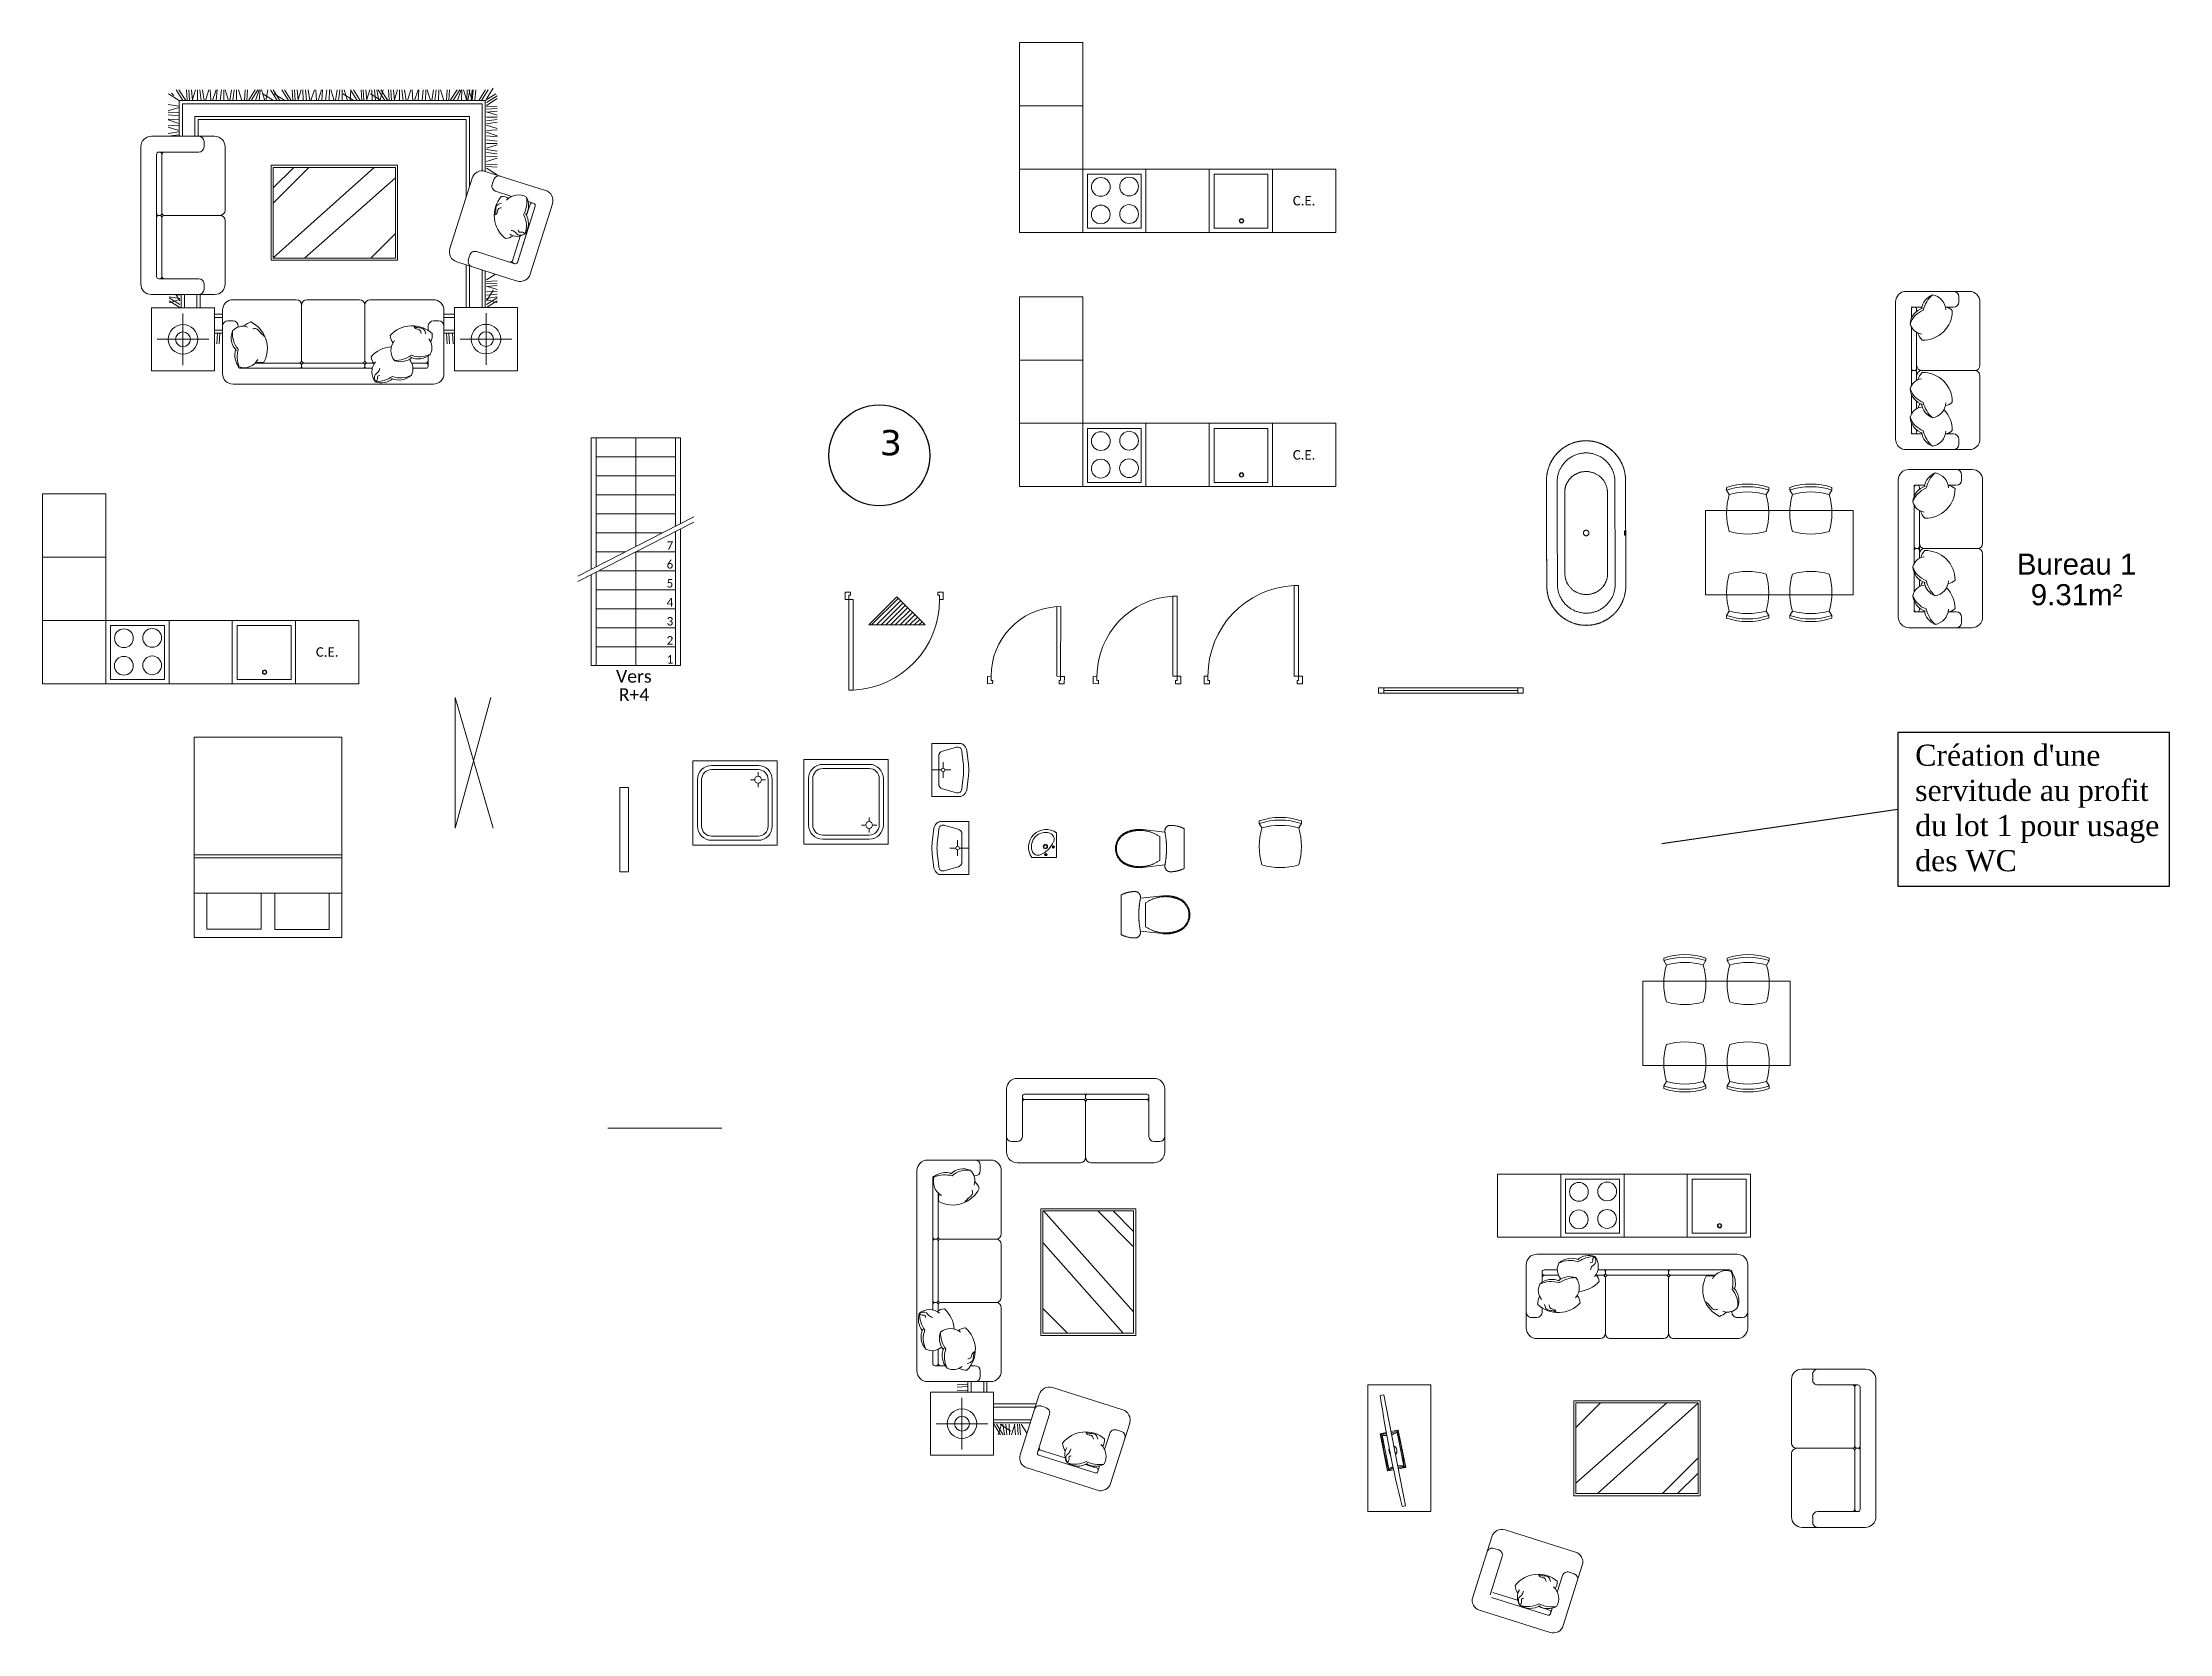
# Model space of a CAD drawing. Header units: metres. Extents: x -5860 to -3843, y -2316 to -808.
import ezdxf

# ---------------------------------------------------------------- set-up
doc = ezdxf.new("R2010")
doc.units = ezdxf.units.M
doc.header["$LTSCALE"] = 15
for name, pattern in [('ACAD_ISO03W100', [30, 12, -18]), ('Chemin', [0.5, 0.3, -0.2]), ('HIDDEN2', [4.7625, 3.175, -1.5875])]:
    doc.linetypes.add(name, pattern=pattern)
doc.layers.get('0').update_dxf_attribs({"true_color": 0x000000})
for name, color, linetype, lineweight, true_color in [('04 - Vu', 7, 'Continuous', 18, 0x994c00), ('05 - Menuiserie', 150, 'Continuous', 5, 0x007fff), ('14 - Sanitaires', 4, 'Continuous', 9, 0x00ffff), ('41 - Côtes Intérieures', 7, 'Continuous', 9, 0xbfff7f), ('50 - Signes', 7, 'Continuous', 9, 0xcc0000), ('52 - Projections', 7, 'ACAD_ISO03W100', 5, 0xcc3300), ('60 - Mobilier', 7, 'Continuous', 9, 0x00cc66), ('Etiquette', 7, 'Continuous', 13, 0x000000), ('Mur_coupe', 7, 'Continuous', 25, 0x000000), ('Texte', 7, 'Continuous', 18, 0x000000)]:
    doc.layers.add(name, color=color, linetype=linetype, lineweight=lineweight, true_color=true_color)
for name, color, linetype, true_color in [('59 - TxT', 120, 'Continuous', 0x00ffbf), ('_N° LOT', 5, 'Continuous', 0x0000ff), ('Légende DCE', 7, 'Continuous', 0x000000)]:
    doc.layers.add(name, color=color, linetype=linetype, true_color=true_color)
doc.styles.add('Arial Regular', font='')
doc.styles.add('Calibri Regular', font='')
doc.styles.add('Dutch801 Rm BT Roman', font='')
doc.styles.add('Verdana Regular', font='verdana.ttf')
doc.styles.get('Arial Regular').set_extended_font_data('Arial')
doc.styles.get('Calibri Regular').set_extended_font_data('Calibri')
doc.styles.get('Dutch801 Rm BT Roman').set_extended_font_data('Dutch801 Rm BT')

msp = doc.modelspace()

# ---------------------------------------------------------------- texts
at = {"layer": '59 - TxT', "linetype": 'Chemin', "style": 'Calibri Regular'}
for s, insert, char_height, width, attachment_point in [('C.E.', (-4663.3, -957.8), 9, 58.111, 5), ('7', (-5261.6, -1288.6), 8, 27.654, 9), ('6', (-5261.6, -1306.6), 8, 27.556, 9), ('5', (-5261.6, -1324.6), 8, 27.654, 9), ('4', (-5261.6, -1342.6), 8, 28.247, 9), ('3', (-5261.6, -1360.6), 8, 27.654, 9), ('2', (-5261.6, -1378.6), 8, 27.457, 9), ('C.E.', (-5589.8, -1385.7), 9, 58.111, 5), ('1', (-5261.6, -1396.6), 8, 26.765, 9)]:
    msp.add_mtext(s, dxfattribs=dict(at, insert=insert, char_height=char_height, width=width, attachment_point=attachment_point))
at = {"layer": '59 - TxT', "linetype": 'Continuous', "char_height": 20, "attachment_point": 8, "style": 'Arial Regular'}
for s, insert, width in [('Bureau 1', (-3930.7, -1312.6), 251.522), ('9.31m²', (-3930.7, -1341.6), 209.783)]:
    msp.add_mtext(s, dxfattribs=dict(at, insert=insert, width=width))
at = {"layer": 'Légende DCE', "color": 1, "true_color": 0xff0000, "insert": (-4083.8, -1473.5), "char_height": 20, "width": 508.989, "attachment_point": 1, "style": 'Dutch801 Rm BT Roman'}
msp.add_mtext("{\\fDutch801 Rm BT;Création d'une}\\P{\\fDutch801 Rm BT;servitude au profit}\\P{\\fDutch801 Rm BT;du lot 1 pour usage}\\P{\\fDutch801 Rm BT;des WC}", dxfattribs=at)
at = {"layer": 'Texte', "linetype": 'Chemin', "char_height": 12, "attachment_point": 7, "style": 'Calibri Regular'}
for s, insert, width in [('Vers', (-5315.9, -1414.9), 90.815), ('Vers', (-5315.9, -1414.9), 90.815), ('R+4', (-5313.3, -1432), 81.778), ('R+4', (-5313.3, -1432), 81.778)]:
    msp.add_mtext(s, dxfattribs=dict(at, insert=insert, width=width))

# ---------------------------------------------------------------- blocks, each defined once
blk = doc.blocks.new('A$C1CFF74B6')
at = {"layer": '50 - Signes', "linetype": 'Continuous'}
h = blk.add_hatch(dxfattribs=at)
h.set_pattern_fill('ANSI31', color=256, angle=360, style=0, pattern_type=2)
h.set_pattern_definition([(45, (-8269.608, -2297.6024), (-2.245064, 2.245064), [])])
h.paths.add_polyline_path([(26.75, 26.75), (0, 0), (53.5, 0)], flags=0)
for points in [[(53.5, 0), (26.75, 26.75), (0, 0)], [(0, 0), (53.5, 0)]]:
    blk.add_lwpolyline(points, dxfattribs=at)
blk = doc.blocks.new('A$Cb49743bc')
at = {"layer": '60 - Mobilier', "color": 251, "true_color": 0x666666}
for p, q in [((27.4, 115.1), (24.1, 114.5)), ((24.1, 114.5), (44.8, 9.3)), ((41.2, 81.5), (35.5, 80.4)), ((48.2, 46.2), (41.2, 81.5)), ((31, 79.5), (24, 78.2)), ((24, 78.2), (31, 42.8)), ((31, 42.8), (38, 44.2)), ((42.4, 45.1), (48.2, 46.2)), ((44.8, 9.3), (48, 9.9))]:
    blk.add_line(p, q, dxfattribs=at)
at = {"layer": '60 - Mobilier', "color": 251, "linetype": 'HIDDEN2', "true_color": 0x666666}
for p, q in [((25.9, 76.9), (32.2, 44.7)), ((46.3, 47.5), (40, 79.7))]:
    blk.add_line(p, q, dxfattribs=at)
at = {"layer": '60 - Mobilier', "color": 251, "linetype": 'Continuous', "true_color": 0x666666}
blk.add_lwpolyline([(0, 0), (60, 0), (60, 120), (0, 120)], close=True, dxfattribs=at)
at = {"layer": '60 - Mobilier', "color": 251, "true_color": 0x666666}
for centre, radius, start, end in [((-943, -130.2), 1000.9, 8.0448, 14.1844), ((24.7, 111.9), 34.6, 288.719, 298.6069), ((42.9, 79.8), 2.4, 133.2397, 188.1017), ((27.9, 112.6), 34.6, 263.6223, 275.6718), ((23.2, 75.9), 2.4, 14.1275, 68.9895), ((175.1, 89.5), 150.1, 184.961, 197.2682), ((37.7, 62.5), 5.37, 138.7679, 243.4613), ((34.5, 61.9), 5.37, 342.4689, 39.7602), ((-102.9, 34.9), 150.1, 4.961, 17.2682), ((47.5, 12.5), 34.6, 106.5574, 118.6069), ((29.3, 44.6), 2.4, 313.2397, 8.1017), ((44.3, 11.8), 34.6, 83.6223, 93.5102), ((49, 48.5), 2.4, 194.1275, 248.9895)]:
    blk.add_arc(centre, radius, start, end, dxfattribs=at)
at = {"layer": '60 - Mobilier', "color": 251, "linetype": 'HIDDEN2', "true_color": 0x666666}
for centre, radius, start, end in [((30, 101.5), 24.9, 260.4594, 273.5553), ((26.8, 100.9), 24.9, 291.7455, 301.7698), ((45.3, 24), 24.5, 108.8201, 122.1856), ((42, 23.4), 24.5, 80.0436, 90.276)]:
    blk.add_arc(centre, radius, start, end, dxfattribs=at)
blk = doc.blocks.new('A$Ca9f97c8f')
at = {"layer": '60 - Mobilier', "color": 251, "true_color": 0x666666}
for p, q in [((57.5, 65.7), (-9.2, 86.8)), ((-21.8, 80.3), (-39.9, 23.1)), ((-23.5, 25.3), (-12, 61.5)), ((-15.3, 67.8), (-20, 69.3)), ((45.2, 43.4), (40.3, 27.9)), ((45.9, -4), (64, 53.2)), ((51.5, 46.6), (56.2, 45.1)), ((15.2, 10.9), (-22.2, 22.7)), ((31.2, 5.9), (-22.2, 22.7)), ((-20.7, 27.5), (2.7, 20.1)), ((-33.4, 10.6), (33.4, -10.6)), ((22.2, 14), (31, 11.2)), ((31, 11.2), (32.7, 10.6)), ((35.4, 12.5), (33.7, 7.2)), ((34, 8.1), (33.7, 7.2))]:
    blk.add_line(p, q, dxfattribs=at)
for centre, radius, start, end in [((-12.3, 77.3), 10, 72.4427, 162.4427), ((-21.5, 64.5), 5, 72.4427, 162.4427), ((-16.8, 63), 5, 342.4427, 72.4427), ((54.5, 56.2), 10, 342.4427, 72.4427), ((22.2, 16.9), 27.8, 49.5725, 141.8664), ((50, 41.9), 5, 72.4427, 162.4427), ((54.7, 40.4), 5, 342.4427, 72.4427), ((-30.4, 20.1), 10, 162.4427, 252.4427), ((16.4, 35.7), 16.2, 185.6569, 213.3721), ((15.4, 23.1), 13, 147.9194, 216.045), ((26.6, 21.7), 15.1, 329.5443, 48.0842), ((29, 37.3), 11.3, 326.4417, 4.0398), ((12.3, 36.2), 22.1, 250.4108, 298.5832), ((14.7, 29.3), 17, 234.6846, 302.88), ((35.8, 43.1), 29.3, 243.8006, 277.4146), ((31.6, 29.8), 17.7, 240.7901, 296.8363), ((31.8, 7.8), 2, 252.4427, 342.4427), ((32.1, 8.7), 2, 342.4427, 72.4427), ((36.4, -1), 10, 252.4427, 342.4427)]:
    blk.add_arc(centre, radius, start, end, dxfattribs=at)
for points, knots in [([(33.9, 37.7), (33.6, 39.1), (32.9, 42), (28.9, 43.5), (25.4, 42.9), (23.5, 44), (22.4, 44.6)], [0, 0, 0, 0, 4.069304, 8.429531, 11.068569, 14.634383, 14.634383, 14.634383, 14.634383]), ([(29.6, 37.9), (29.4, 39.1), (29.1, 40.8), (26.1, 41.7), (23.4, 42.2), (22.7, 44), (22.4, 44.6)], [0, 0, 0, 0, 3.080973, 4.85021, 8.715778, 10.537729, 10.537729, 10.537729, 10.537729]), ([(4.6, 15.8), (3.7, 18.2), (2.4, 22), (7.1, 24.8), (7.8, 27.4), (8.1, 28.7)], [0, 0, 0, 0, 6.686575, 10.254887, 14.400223, 14.400223, 14.400223, 14.400223]), ([(4.6, 15.8), (5.1, 16.2), (5.9, 16.9), (6.8, 18.7), (5.7, 21.4), (7.7, 21.8), (8.6, 22)], [0, 0, 0, 0, 1.867983, 3.257458, 6.017842, 8.250342, 8.250342, 8.250342, 8.250342])]:
    blk.add_open_spline(points, degree=3, knots=knots, dxfattribs=at)
blk = doc.blocks.new('A$Ceb91f914')
at = {"layer": '60 - Mobilier', "color": 251, "true_color": 0x666666}
for p, q in [((0, 0), (0, -120)), ((90, 0), (0, 0)), ((90, -120), (90, 0)), ((2, -2), (2, -118)), ((88, -2), (2, -2)), ((88, -97.6), (2.4, -2)), ((88, -35.9), (54.1, -2)), ((88, -21.5), (68.5, -2)), ((88, -118), (88, -2)), ((78.2, -118), (2, -31.8)), ((25.4, -118), (2, -94.6)), ((0, -120), (90, -120)), ((2, -118), (88, -118))]:
    blk.add_line(p, q, dxfattribs=at)
blk = doc.blocks.new('A$C395d38f1')
at = {"layer": '60 - Mobilier', "color": 251, "true_color": 0x666666}
for p, q in [((65, 48.7), (-65, 48.7)), ((-75, 38.8), (-75, -21.3)), ((-60, 31.7), (-60, -6.3)), ((-58, 33.7), (58, 33.7)), ((-2, 28.7), (-58, 28.7)), ((0, 31.7), (0, 30.7)), ((0, -26.3), (0, 26.3)), ((2, 28.7), (58, 28.7)), ((60, 31.7), (60, -6.3)), ((75, -21.3), (75, 38.8)), ((-65, -11.2), (-70, -11.2)), ((65, -11.2), (70, -11.2)), ((-65, -31.3), (-5, -31.3)), ((5, -31.3), (65, -31.3))]:
    blk.add_line(p, q, dxfattribs=at)
for centre, radius, start, end in [((-65, 38.8), 10, 90, 180), ((65, 38.8), 10, 0, 90), ((-58, 31.7), 2, 90, 180), ((-58, 30.7), 2, 180, 270), ((-57.5, 26.3), 2.5, 90, 180), ((-2.5, 26.3), 2.5, 0, 90), ((-2, 31.7), 2, 0, 90), ((-2, 30.7), 2, 270, 0), ((2, 31.7), 2, 90, 180), ((2, 30.7), 2, 180, 270), ((2.5, 26.3), 2.5, 90, 180), ((57.5, 26.3), 2.5, 0, 90), ((58, 31.7), 2, 0, 90), ((58, 30.7), 2, 270, 0), ((-70, -6.3), 5, 180, 270), ((-65, -6.3), 5, 270, 0), ((65, -6.3), 5, 180, 270), ((70, -6.3), 5, 270, 0), ((-65, -21.3), 10, 180, 270), ((-5, -26.3), 5, 270, 0), ((5.1, -26.2), 5.08, 180.926, 269.074), ((65, -21.3), 10, 270, 0)]:
    blk.add_arc(centre, radius, start, end, dxfattribs=at)
blk = doc.blocks.new('A$C3ab45c8f')
at = {"layer": '05 - Menuiserie', "linetype": 'Continuous'}
for points in [[(38.8, 7), (43, 7), (43, 93), (38.8, 93)], [(-46.5, 0), (-41.5, 0), (-41.5, 3), (-43, 3), (-43, 7), (-46.5, 7)], [(46.5, 0), (41.5, 0), (41.5, 3), (43, 3), (43, 7), (46.5, 7)]]:
    blk.add_lwpolyline(points, close=True, dxfattribs=at)
at = {"layer": '50 - Signes', "color": 64, "linetype": 'Continuous', "true_color": 0x729900}
blk.add_arc((42.7, 7.4), 85.7, 92.5887, 180.254, dxfattribs=at)
blk = doc.blocks.new('A$C668cf8eb')
at = {"layer": '60 - Mobilier', "color": 251, "true_color": 0x666666}
for p, q in [((70, 105), (10, 105)), ((0, 95), (0, -95)), ((15, -37.1), (15, 88)), ((17, 90), (17.3, 90)), ((54.2, 90), (55, 90)), ((60, 95), (60, 100)), ((80, 35), (80, 95)), ((20, 32), (20, 74)), ((17, 30), (18, 30)), ((20, -28), (20, 28)), ((22.5, 30), (75, 30)), ((80, -25), (80, 25)), ((17, -30), (18, -30)), ((20, -32), (20, -38.1)), ((22.5, -30), (75, -30)), ((80, -95), (80, -35)), ((15, -88), (15, -75.7)), ((20, -74.5), (20, -88)), ((26.8, -90), (17, -90)), ((55, -90), (50.8, -90)), ((60, -100), (60, -95)), ((10, -105), (70, -105))]:
    blk.add_line(p, q, dxfattribs=at)
for centre, radius, start, end in [((10, 95), 10, 90, 180), ((55, 100), 5, 0, 90), ((70, 95), 10, 0, 90), ((17, 88), 2, 90, 180), ((30.7, 84.6), 15.1, 161.9381, 240.4781), ((27.5, 75.6), 17.7, 73.184, 129.2301), ((26.3, 61.7), 29.3, 76.1945, 109.8085), ((43.9, 79.7), 17, 67.0785, 135.2739), ((47.7, 73.5), 22.1, 82.8047, 130.977), ((41.9, 85.7), 13, 340.3133, 48.4389), ((43.6, 73.1), 16.2, 18.0508, 45.766), ((55, 95), 5, 270, 0), ((31.7, 68.8), 11.3, 158.8355, 196.4337), ((33.9, 90.2), 27.8, 241.9664, 334.2603), ((17, 32), 2, 180, 270), ((17, 28), 2, 90, 180), ((18, 32), 2, 270, 0), ((18, 28), 2, 0, 90), ((22.5, 32.5), 2.5, 180, 270), ((22.5, 27.5), 2.5, 90, 180), ((75, 35), 5, 270, 0), ((75, 25), 5, 0, 90), ((19, -45.7), 17.7, 161.3211, 217.3673), ((11.6, -51.8), 15.1, 50.0731, 128.6131), ((31.5, -39.6), 29.3, 180.7427, 214.3568), ((17, -28), 2, 180, 270), ((17, -32), 2, 90, 180), ((18, -28), 2, 270, 0), ((18, -32), 2, 0, 90), ((26.8, -47.2), 11.3, 94.1176, 131.7157), ((22.5, -27.5), 2.5, 180, 270), ((22.5, -32.5), 2.5, 90, 180), ((7.5, -56.8), 27.8, 3.2942, 48.5849), ((75, -25), 5, 270, 0), ((75, -35), 5, 0, 90), ((20.8, -62.4), 17, 155.2773, 223.4728), ((28, -63.9), 22.1, 159.5742, 207.7466), ((39, -63.7), 17.7, 161.3211, 217.3673), ((31.6, -69.8), 15.1, 50.0731, 128.6131), ((51.5, -57.6), 29.3, 180.7427, 214.3568), ((46.8, -65.2), 11.3, 94.1176, 131.7157), ((27.6, -74.8), 27.8, 316.291, 48.5849), ((14.6, -62.6), 13, 242.1123, 310.2379), ((40.9, -80.5), 17, 155.2773, 223.4728), ((48, -81.9), 22.1, 159.5742, 207.7466), ((10, -95), 10, 180, 270), ((17, -88), 2, 180, 270), ((18, -88), 2, 270, 0), ((22.5, -87.5), 2.5, 180, 270), ((34.6, -80.6), 13, 242.1123, 310.2379), ((47, -77.9), 16.2, 244.7852, 272.5004), ((55, -95), 5, 0, 90), ((55, -100), 5, 270, 0), ((70, -95), 10, 270, 0)]:
    blk.add_arc(centre, radius, start, end, dxfattribs=at)
for points, knots in [([(52.3, 76.4), (52.6, 75.2), (53, 72.9), (50.5, 70.1), (47.5, 68.1), (45.9, 66.1), (45.2, 65.1)], [0, 0, 0, 0, 3.496189, 6.505822, 10.659274, 14.225088, 14.225088, 14.225088, 14.225088]), ([(2.2, -40), (4.7, -39.3), (8.6, -38.1), (11.1, -43), (13.6, -43.8), (15, -44.2)], [0, 0, 0, 0, 6.686575, 10.254887, 14.400223, 14.400223, 14.400223, 14.400223]), ([(2.2, -40), (2.6, -40.5), (3.3, -41.4), (5, -42.4), (7.8, -41.4), (8.1, -43.4), (8.2, -44.3)], [0, 0, 0, 0, 1.867983, 3.257458, 6.017842, 8.250342, 8.250342, 8.250342, 8.250342]), ([(47.7, -87.6), (49.1, -87.4), (52, -86.9), (53.7, -83), (53.3, -79.4), (54.5, -77.6), (55.2, -76.6)], [0, 0, 0, 0, 4.069304, 8.429531, 11.068569, 14.634383, 14.634383, 14.634383, 14.634383]), ([(48.1, -83.4), (49.2, -83.2), (51, -83), (52.1, -80.1), (52.7, -77.4), (54.6, -76.8), (55.2, -76.6)], [0, 0, 0, 0, 3.080973, 4.85021, 8.715778, 10.537729, 10.537729, 10.537729, 10.537729])]:
    blk.add_open_spline(points, degree=3, knots=knots, dxfattribs=at)
blk = doc.blocks.new('A$C28efe9ca')
at = {"layer": '60 - Mobilier', "color": 251, "linetype": 'Continuous', "true_color": 0x666666}
for p, q in [((0, 65), (0, -65)), ((70, 75), (10, 75)), ((60, 70), (60, 65)), ((80, 5), (80, 65)), ((24.8, 60), (15, 60)), ((15, 60), (15, 49.5)), ((15, 58), (15, 49.5)), ((15, 41.2), (15, 2)), ((15, 41.2), (15, -14.2)), ((18, 60), (17, 60)), ((20, 56.2), (20, 58)), ((55, 60), (47.3, 60)), ((20, 2), (20, 36.1)), ((15, 2), (15, -2)), ((17, 0), (18, 0)), ((17, 0), (18, 0)), ((18, 0), (17, 0)), ((17, 0), (18, 0)), ((20, -2), (20, 2)), ((25, 0), (75, 0)), ((25, 0), (75, 0)), ((15, -14.2), (15, -2)), ((20, -2), (20, -9.2)), ((80, -65), (80, -5)), ((15, -22.5), (15, -41.2)), ((15, -41.2), (15, -22.5)), ((20, -29.2), (20, -36.1)), ((15, -49.5), (15, -60)), ((15, -58), (15, -49.5)), ((15, -60), (24.8, -60)), ((18, -60), (17, -60)), ((20, -56.2), (20, -58)), ((47.3, -60), (55, -60)), ((10, -75), (70, -75)), ((60, -65), (60, -70))]:
    blk.add_line(p, q, dxfattribs=at)
for centre, radius, start, end in [((10, 65), 10, 90, 180), ((42, 55.6), 17.7, 113.3152, 169.3613), ((54.8, 50.3), 29.3, 132.7368, 166.3508), ((32.5, 56.9), 15.1, 2.0672, 80.6072), ((55, 70), 5, 0, 90), ((55, 65), 5, 270, 0), ((70, 65), 10, 0, 90), ((30.7, 43), 17, 107.2714, 175.4668), ((34.5, 36.7), 22.1, 111.5683, 159.7406), ((26.4, 47.5), 13, 194.1064, 262.232), ((17, 58), 2, 90, 180), ((18, 58), 2, 0, 90), ((26, 56.6), 27.8, 268.285, 0.5789), ((46, 48.8), 11.3, 46.1116, 83.7097), ((36.8, 40.2), 16.2, 196.7793, 224.4945), ((17, 2), 2, 180, 270), ((17, 2), 2, 180, 270), ((17, -2), 2, 90, 180), ((18, 2), 2, 270, 0), ((18, 2), 2, 270, 0), ((18, -2), 2, 360, 90), ((25, 5), 5, 180, 270), ((25, 5), 5, 180, 270), ((25, -5), 5, 90, 180), ((25, -5), 5, 90, 180), ((75, 5), 5, 270, 360), ((75, -5), 5, 0, 90), ((26.4, -20.6), 13, 97.768, 165.8936), ((34.5, -9.7), 22.1, 200.2594, 248.4317), ((30.7, -16), 17, 184.5332, 252.7286), ((17, -2), 2, 90, 180), ((18, -2), 2, 0, 90), ((36.8, -13.2), 16.2, 135.5055, 163.2207), ((26, -29.7), 27.8, 359.4211, 91.715), ((26.4, -47.5), 13, 97.768, 165.8936), ((36.8, -40.2), 16.2, 146.7787, 163.2207), ((42, -28.6), 17.7, 190.6387, 246.6848), ((54.8, -23.4), 29.3, 193.6492, 227.2632), ((32.5, -30), 15.1, 279.3928, 357.9328), ((26, -56.6), 27.8, 359.4211, 44.7117), ((46, -21.8), 11.3, 276.2903, 313.8884), ((30.7, -43), 17, 184.5332, 252.7286), ((34.5, -36.7), 22.1, 200.2594, 248.4317), ((17, -58), 2, 180, 270), ((18, -58), 2, 270, 0), ((42, -55.6), 17.7, 190.6387, 246.6848), ((54.8, -50.3), 29.3, 193.6492, 227.2632), ((32.5, -56.9), 15.1, 279.3928, 357.9328), ((46, -48.8), 11.3, 276.2903, 313.8884), ((55, -65), 5, 0, 90), ((10, -65), 10, 180, 270), ((55, -70), 5, 270, 0), ((70, -65), 10, 270, 0)]:
    blk.add_arc(centre, radius, start, end, dxfattribs=at)
blk = doc.blocks.new('A$C1f02ad1f')
at = {"layer": '60 - Mobilier', "color": 251, "true_color": 0x666666}
for p, q in [((-20, 4.2), (-20, 1.7)), ((-20, 1.7), (-17.5, -2.5)), ((17.5, -2.5), (20, 1.7)), ((20, 1.7), (20, 4.2))]:
    blk.add_line(p, q, dxfattribs=at)
for centre, start, end in [((0, -55), 71.3371, 108.6629), ((0, -57.5), 71.3371, 108.6629), ((42.5, -20), 163.7398, 196.2602), ((0, -62.5), 73.7398, 106.2602), ((-42.5, -20), 343.7398, 16.2602), ((0, 22.5), 253.7398, 286.2602)]:
    blk.add_arc(centre, 62.5, start, end, dxfattribs=at)
blk = doc.blocks.new('A$Ce63cc832')
at = {"layer": '60 - Mobilier', "color": 251, "true_color": 0x666666}
for points in [[(60, 60), (0, 60), (0, 0), (60, 0)], [(120, 60), (60, 60), (60, 0), (120, 0)], [(115.6, 4), (64.5, 4), (64.5, 55.1), (115.6, 55.1)], [(180, 60), (120, 60), (120, 0), (180, 0)], [(240, 60), (180, 60), (180, 0), (240, 0)], [(235.7, 4), (184.6, 4), (184.6, 55.1), (235.7, 55.1)]]:
    blk.add_lwpolyline(points, close=True, dxfattribs=at)
for centre, radius in [((77.2, 43.1), 8.9), ((104, 43.5), 8.9), ((77.1, 17), 8.9), ((103.9, 17.4), 8.9), ((210.6, 11), 2.07), ((210.6, 11), 1.64)]:
    blk.add_circle(centre, radius, dxfattribs=at)
blk = doc.blocks.new('A$C939d5380')
at = {"layer": '60 - Mobilier', "color": 251, "true_color": 0x666666}
for points in [[(60, 180), (0, 180), (0, 120), (60, 120)], [(60, 120), (0, 120), (0, 60), (60, 60)], [(60, 60), (0, 60), (0, 0), (60, 0)], [(120, 60), (60, 60), (60, 0), (120, 0)], [(115.6, 4), (64.5, 4), (64.5, 55.1), (115.6, 55.1)], [(180, 60), (120, 60), (120, 0), (180, 0)], [(240, 60), (180, 60), (180, 0), (240, 0)], [(235.7, 4), (184.6, 4), (184.6, 55.1), (235.7, 55.1)], [(300, 60), (240, 60), (240, 0), (300, 0)]]:
    blk.add_lwpolyline(points, close=True, dxfattribs=at)
for centre, radius in [((77.2, 43.1), 8.9), ((104, 43.5), 8.9), ((77.1, 17), 8.9), ((103.9, 17.4), 8.9), ((210.6, 11), 2.07), ((210.6, 11), 1.64)]:
    blk.add_circle(centre, radius, dxfattribs=at)
at = {"layer": '59 - TxT', "linetype": 'Chemin', "insert": (270, 30), "char_height": 9, "width": 58.111, "attachment_point": 5, "style": 'Calibri Regular'}
blk.add_mtext('C.E.', dxfattribs=at)
blk = doc.blocks.new('A$Ca6e70836')
at = {"layer": '60 - Mobilier', "color": 251, "true_color": 0x666666}
for p, q in [((190, 140), (0, 140)), ((0, 140), (0, 0)), ((7.8, 128), (42.3, 128)), ((7.8, 128), (7.8, 76.4)), ((42.2, 140), (42.1, 0)), ((75.6, 140), (75.6, 0)), ((78.4, 140), (78.3, 0)), ((190, 0), (190, 140)), ((7.7, 63.5), (7.7, 12)), ((42.1, 63.5), (7.7, 63.5)), ((42.2, 76.4), (7.8, 76.4)), ((0, 0), (190, 0)), ((7.7, 12), (42.1, 12))]:
    blk.add_line(p, q, dxfattribs=at)
blk = doc.blocks.new('A$C5cb1e6e4')
at = {"layer": '14 - Sanitaires', "color": 251, "true_color": 0x666666}
for q in [(0, 392), (393, 0)]:
    blk.add_line((0, 0), q, dxfattribs=at)
for centre, radius in [((48, 168), 19), ((48, 168), 10), ((175, 175), 34.6), ((168, 48), 19), ((175, 175), 26.5), ((168, 48), 10)]:
    blk.add_circle(centre, radius, dxfattribs=at)
for centre, radius, start, end in [((163, 161), 282, 325.0241, 125.2347), ((138, 290), 100, 108.4349, 204.3843), ((176, 174), 222, 341.5651, 108.4349), ((420, 418), 410, 204.3843, 245.6157), ((292, 136), 100, 245.6157, 341.5651)]:
    blk.add_arc(centre, radius, start, end, dxfattribs=at)
blk = doc.blocks.new('A$Cf6694d94')
at = {"layer": '14 - Sanitaires', "color": 251, "true_color": 0x666666}
for p, q in [((4.5, 62), (4.5, 18)), ((8.4, 62), (8.4, 18)), ((62, 75.5), (18, 75.5)), ((62, 71.6), (18, 71.6)), ((71.6, 18), (71.6, 62)), ((75.5, 18), (75.5, 62)), ((80, 80), (80, 0)), ((18, 21.2), (18, 25.2)), ((0, 0), (80, 0)), ((14.8, 18), (10.8, 18)), ((18, 14.8), (18, 10.8)), ((18, 8.4), (62, 8.4)), ((18, 4.5), (62, 4.5)), ((21.2, 18), (25.2, 18))]:
    blk.add_line(p, q, dxfattribs=at)
blk.add_lwpolyline([(80, 80), (0, 80), (0, 0)], dxfattribs=at)
blk.add_circle((18, 18), 3.2, dxfattribs=at)
for centre, radius, start, end in [((18, 62), 13.5, 90, 180), ((18, 62), 9.56, 90, 180), ((62, 62), 13.5, 360, 90), ((62, 62), 9.56, 360, 90), ((18, 18), 13.5, 180, 270), ((18, 18), 9.56, 180, 270), ((62, 18), 13.5, 270, 360), ((62, 18), 9.56, 270, 360)]:
    blk.add_arc(centre, radius, start, end, dxfattribs=at)
blk = doc.blocks.new('A$C25e289c3')
at = {"layer": '14 - Sanitaires', "color": 251, "true_color": 0x666666}
for p, q in [((-34.5, 32.9), (-33.2, 44)), ((-28.5, 43.2), (-28.9, 39.8)), ((0, 50.1), (-27.6, 50.1)), ((-23.5, 46.6), (-20.1, 45.7)), ((-20.1, 45.7), (-10.2, 43)), ((0, 50.1), (0, 0)), ((-29.8, 31.8), (-28.9, 39.8)), ((-12.4, 25), (-18.1, 25)), ((-10.7, 26.8), (-10.7, 32.4)), ((-10.7, 23.3), (-10.7, 17.6)), ((-9, 25), (0, 25)), ((-6.5, 11.9), (-6.5, 38.2)), ((-34.5, 17.2), (-33.2, 6.1)), ((-29.8, 18.3), (-28.9, 10.3)), ((-28.5, 6.9), (-28.9, 10.3)), ((0, 0), (-27.6, 0)), ((-23.5, 3.4), (-20.1, 4.4)), ((-20.1, 4.4), (-10.2, 7.1))]:
    blk.add_line(p, q, dxfattribs=at)
for centre, radius, start, end in [((-21.9, 40.5), 11.8, 133.9763, 162.942), ((-27, 45.2), 4.87, 97.0143, 129.7093), ((-24.5, 42.8), 4, 74.7976, 173.5074), ((-11.5, 38.2), 5, 0, 74.7976), ((30, 25), 65, 173.0334, 186.9663), ((29.8, 25), 60, 173.5074, 186.4924), ((-10.7, 25), 1.72, 270.0000000237623, 269.9999827206719), ((-21.9, 9.6), 11.8, 197.0579, 226.0236), ((-27, 4.8), 4.87, 230.2906, 262.9856), ((-24.5, 7.3), 4, 186.4925, 285.2023), ((-11.5, 11.9), 5, 285.2024, 359.9999)]:
    blk.add_arc(centre, radius, start, end, dxfattribs=at)
blk = doc.blocks.new('A$Cd99badf2')
at = {"layer": '14 - Sanitaires', "color": 251, "true_color": 0x666666}
for p, q in [((-18.1, 15.6), (-39.3, 17.9)), ((-23.1, -11.3), (-23.1, 11.3)), ((0, -18.9), (0, 18.9)), ((-18.1, -15.6), (-39.3, -17.9))]:
    blk.add_line(p, q, dxfattribs=at)
for points, weights, knots in [([(-13, 22), (-18.2, 22), (-18.2, 16.7), (-18.2, 16.2), (-18.1, 15.6)], [0.999985282233, 0.707114140255, 1, 0.960022200536, 0.930957760257], [3.141632, 3.141632, 3.141632, 4.712389, 4.712389, 4.926791, 4.926791, 4.926791]), ([(0, 18.9), (-6.1, 22), (-13, 22), (-13, 22), (-13, 22)], [0.875211702278, 0.909872004849, 1, 0.999998284612, 0.999996569244], [2.6582331, 2.6582331, 2.6582331, 3.1415927, 3.1415927, 3.1416019, 3.1416019, 3.1416019]), ([(-55.8, 15), (-65, 10.4), (-65, 0), (-65, -10.4), (-55.8, -15)], [0.87650608827, 0.795576285186, 1, 0.795576899821, 0.876505601613], [3.616058, 3.616058, 3.616058, 4.712389, 4.712389, 5.808717, 5.808717, 5.808717]), ([(-55.4, 14.2), (-64.2, 9.9), (-64.2, 0), (-64.2, -9.9), (-55.4, -14.2)], [0.876495423695, 0.795589755781, 1, 0.795586065974, 0.876498344642], [3.61613, 3.61613, 3.61613, 4.712389, 4.712389, 5.808668, 5.808668, 5.808668]), ([(-39.3, 17.9), (-40.9, 18.1), (-42.5, 18.1), (-49.5, 18.1), (-55.8, 15)], [0.959897983665, 0.978348442915, 1, 0.911525665839, 0.87650226398], [3.0254746, 3.0254746, 3.0254746, 3.1415927, 3.1415927, 3.6160835, 3.6160835, 3.6160835]), ([(-23.1, 11.3), (-31.5, 17.2), (-41.8, 17.2), (-48.9, 17.2), (-55.4, 14.2)], [0.860029840761, 0.884350373694, 1, 0.917328471411, 0.881326385474], [2.52136, 2.52136, 2.52136, 3.141593, 3.141593, 3.584963, 3.584963, 3.584963]), ([(-18.1, -15.6), (-16.6, -7.9), (-16.6, 0), (-16.6, 7.9), (-18.1, 15.6)], [0.930950332556, 0.960017092055, 1, 0.960016406993, 0.930949336508], [1.3563666, 1.3563666, 1.3563666, 1.5707963, 1.5707963, 1.7852297, 1.7852297, 1.7852297]), ([(-55.8, -15), (-49.5, -18.1), (-42.5, -18.1), (-40.9, -18.1), (-39.3, -17.9)], [0.87650226398, 0.911525665839, 1, 0.978348442915, 0.959897983665], [5.8086944, 5.8086944, 5.8086944, 6.2831853, 6.2831853, 6.3993033, 6.3993033, 6.3993033]), ([(-55.4, -14.2), (-48.9, -17.2), (-41.8, -17.2), (-31.5, -17.2), (-23.1, -11.3)], [0.881326385474, 0.917328471411, 1, 0.884350373694, 0.860029840761], [5.839815, 5.839815, 5.839815, 6.283185, 6.283185, 6.903418, 6.903418, 6.903418]), ([(-18.1, -15.6), (-18.2, -16.2), (-18.2, -16.7), (-18.2, -22), (-13, -22)], [0.930957760257, 0.960022200536, 1, 0.707114140255, 0.999985282233], [4.497987, 4.497987, 4.497987, 4.712389, 4.712389, 6.283146, 6.283146, 6.283146]), ([(-13, -22), (-13, -22), (-13, -22), (-6.1, -22), (0, -18.9)], [0.999996569244, 0.999998284612, 1, 0.909872004849, 0.875211702278], [6.2831761, 6.2831761, 6.2831761, 6.2831853, 6.2831853, 6.7665448, 6.7665448, 6.7665448])]:
    blk.add_rational_spline(points, weights, degree=2, knots=knots, dxfattribs=at)
blk = doc.blocks.new('N° LOT')
at = {"color": 0, "linetype": 'ByBlock', "lineweight": -2}
blk.add_circle((0, 0), 0.525, dxfattribs=at)
at = {"color": 0, "linetype": 'ByBlock', "lineweight": -2, "style": 'Verdana Regular'}
blk.add_attdef('LOT', (0.006, 0.001), '', height=0.263, dxfattribs=at)
blk = doc.blocks.new('A$C9f121aee')
at = {"layer": '14 - Sanitaires', "color": 251, "true_color": 0x666666}
for points, knots in [([(13.8, -1.1), (14.1, -1.1), (20, -1.1), (29, -1.1), (42.3, -1.1), (47.4, -1.1), (49.8, -1), (51, -1), (52, -1), (53, -0.9), (53.9, -0.8), (54.9, -0.7), (55.9, -0.6), (56.9, -0.4), (57.9, -0.2), (58.9, 0.1), (59.9, 0.3), (60.9, 0.6), (61.9, 0.9), (62.8, 1.2), (63.8, 1.6), (64.7, 2), (65.6, 2.4), (66.6, 2.8), (67.5, 3.3), (68.3, 3.8), (69.2, 4.3), (70.1, 4.8), (70.9, 5.4), (71.8, 6), (72.6, 6.6), (73.4, 7.2), (74.2, 7.8), (75, 8.5), (75.7, 9.2), (76.4, 9.9), (77.1, 10.6), (77.8, 11.4), (78.5, 12.1), (79.1, 12.9), (79.8, 13.7), (80.4, 14.5), (81, 15.4), (81.5, 16.2), (82.1, 17.1), (82.6, 18), (83.1, 18.9), (83.5, 19.8), (84, 20.7), (84.4, 21.6), (84.8, 22.5), (85.1, 23.5), (85.5, 24.4), (85.8, 25.4), (86.1, 26.4), (86.3, 27.4), (86.6, 28.4), (86.8, 29.4), (86.9, 30.4), (87.1, 31.4), (87.2, 32.4), (87.3, 33.4), (87.4, 34.4), (87.4, 35.4), (87.4, 36.4), (87.4, 37.5), (87.4, 38.5), (87.3, 39.5), (87.2, 40.5), (87.1, 41.5), (86.9, 42.5), (86.8, 43.5), (86.6, 44.5), (86.3, 45.5), (86.1, 46.5), (85.8, 47.5), (85.5, 48.4), (85.1, 49.4), (84.8, 50.3), (84.4, 51.3), (84, 52.2), (83.5, 53.1), (83.1, 54), (82.6, 54.9), (82.1, 55.8), (81.5, 56.7), (81, 57.5), (80.4, 58.3), (79.8, 59.2), (79.1, 60), (78.5, 60.7), (77.8, 61.5), (77.1, 62.3), (76.4, 63), (75.7, 63.7), (75, 64.4), (74.2, 65), (73.4, 65.7), (72.6, 66.3), (71.8, 66.9), (70.9, 67.5), (70.1, 68.1), (69.2, 68.6), (68.3, 69.1), (67.4, 69.6), (66.5, 70.1), (65.6, 70.5), (64.7, 70.9), (63.8, 71.3), (62.8, 71.7), (61.9, 72), (60.9, 72.3), (59.9, 72.6), (58.9, 72.8), (57.9, 73.1), (56.9, 73.3), (55.9, 73.4), (54.9, 73.6), (53.9, 73.7), (52.9, 73.8), (51.8, 73.9), (50.8, 73.9), (49.7, 73.9), (48.4, 73.9), (46.7, 73.9), (44.4, 73.9), (28.5, 73.9), (4.6, 73.9), (-21.3, 73.8), (-40.7, 73.7), (-46, 73.7), (-48.8, 73.7), (-50.4, 73.7), (-51.5, 73.7), (-52.5, 73.6), (-53.5, 73.5), (-54.5, 73.4), (-55.5, 73.3), (-56.5, 73.1), (-57.6, 72.9), (-58.6, 72.7), (-59.5, 72.5), (-60.5, 72.2), (-61.5, 71.9), (-62.5, 71.6), (-63.4, 71.2), (-64.4, 70.9), (-65.3, 70.5), (-66.2, 70), (-67.1, 69.6), (-68, 69.1), (-68.9, 68.6), (-69.8, 68.1), (-70.6, 67.6), (-71.5, 67), (-72.3, 66.4), (-73.1, 65.8), (-73.9, 65.1), (-74.7, 64.5), (-75.5, 63.8), (-76.2, 63.1), (-76.9, 62.4), (-77.6, 61.7), (-78.3, 60.9), (-78.9, 60.1), (-79.6, 59.3), (-80.2, 58.5), (-80.8, 57.7), (-81.4, 56.9), (-81.9, 56), (-82.4, 55.1), (-83, 54.2), (-83.4, 53.3), (-83.9, 52.4), (-84.3, 51.5), (-84.7, 50.6), (-85.1, 49.6), (-85.4, 48.7), (-85.8, 47.7), (-86.1, 46.7), (-86.3, 45.8), (-86.6, 44.8), (-86.8, 43.8), (-87, 42.8), (-87.1, 41.8), (-87.3, 40.8), (-87.4, 39.8), (-87.5, 38.7), (-87.5, 37.7), (-87.6, 36.7), (-87.6, 35.7), (-87.5, 34.7), (-87.5, 33.7), (-87.4, 32.7), (-87.3, 31.6), (-87.1, 30.6), (-87, 29.6), (-86.8, 28.6), (-86.6, 27.6), (-86.3, 26.7), (-86, 25.7), (-85.7, 24.7), (-85.4, 23.7), (-85.1, 22.8), (-84.7, 21.8), (-84.3, 20.9), (-83.9, 20), (-83.4, 19.1), (-82.9, 18.2), (-82.4, 17.3), (-81.9, 16.4), (-81.4, 15.6), (-80.8, 14.7), (-80.2, 13.9), (-79.6, 13.1), (-78.9, 12.3), (-78.3, 11.5), (-77.6, 10.8), (-76.9, 10), (-76.2, 9.3), (-75.4, 8.6), (-74.7, 7.9), (-73.9, 7.3), (-73.1, 6.6), (-72.3, 6), (-71.5, 5.4), (-70.6, 4.9), (-69.8, 4.3), (-68.9, 3.8), (-68, 3.3), (-67.1, 2.8), (-66.2, 2.4), (-65.3, 2), (-64.3, 1.6), (-63.4, 1.2), (-62.4, 0.8), (-61.5, 0.5), (-60.5, 0.2), (-59.5, -0.1), (-58.5, -0.3), (-57.5, -0.5), (-56.5, -0.7), (-55.5, -0.9), (-54.5, -1), (-53.5, -1.1), (-52.5, -1.2), (-51.5, -1.2), (-50.6, -1.3), (-49.5, -1.3), (-47.8, -1.3), (-36.9, -1.3), (-23.3, -1.2), (-13.7, -1.2)], [1.0389573, 1.0389573, 1.0389573, 1.0389573, 1.0410844, 1.0809895, 1.1024396, 1.1139131, 1.1172044, 1.1198701, 1.1222368, 1.1243829, 1.1266701, 1.1289755, 1.1313989, 1.1338153, 1.1362276, 1.1386384, 1.1410503, 1.14346, 1.1458602, 1.1482682, 1.150679, 1.1530861, 1.155484, 1.1578667, 1.160251, 1.1626431, 1.1650359, 1.1674314, 1.1698321, 1.1722411, 1.1746578, 1.1770677, 1.1794842, 1.1819005, 1.1843087, 1.1867026, 1.1890765, 1.1914575, 1.193851, 1.1962464, 1.1986462, 1.2010531, 1.2034701, 1.2058889, 1.2082964, 1.2107123, 1.2131291, 1.2155374, 1.2179303, 1.2203022, 1.2226838, 1.2250725, 1.2274612, 1.229852, 1.2322472, 1.2346499, 1.2370562, 1.2394611, 1.2418787, 1.2443014, 1.2467204, 1.2491271, 1.251516, 1.2539081, 1.2562996, 1.2586907, 1.2610835, 1.2634802, 1.2658836, 1.2682903, 1.2706983, 1.2731169, 1.2755388, 1.2779548, 1.2803569, 1.2827409, 1.2851372, 1.2875315, 1.2899233, 1.2923152, 1.2947092, 1.2971079, 1.2994981, 1.3018877, 1.3042914, 1.306703, 1.3091158, 1.311521, 1.3139149, 1.3163317, 1.3187423, 1.3211463, 1.3235464, 1.3259453, 1.3283453, 1.3307348, 1.3331259, 1.3355285, 1.3379375, 1.3403477, 1.342752, 1.3451484, 1.347559, 1.3499634, 1.3523641, 1.3547639, 1.3571653, 1.3595694, 1.3619617, 1.3643531, 1.3667513, 1.3691532, 1.3715548, 1.3739519, 1.3763437, 1.3787588, 1.381175, 1.3835933, 1.386016, 1.3884459, 1.3908846, 1.3932726, 1.3958006, 1.3987063, 1.4023053, 1.4082273, 1.4150005, 1.4933181, 1.5777097, 1.5980228, 1.6094052, 1.6151158, 1.6182074, 1.6207235, 1.6229876, 1.6254171, 1.6277589, 1.6301853, 1.6326149, 1.6350416, 1.6374593, 1.6398627, 1.642254, 1.6446599, 1.6470608, 1.6494591, 1.6518577, 1.6542586, 1.6566636, 1.6590526, 1.6614437, 1.6638448, 1.6662509, 1.6686565, 1.671055, 1.6734459, 1.6758636, 1.6782734, 1.6806778, 1.6830798, 1.6854822, 1.6878857, 1.6902731, 1.6926614, 1.6950589, 1.697463, 1.6998705, 1.7022783, 1.7046853, 1.707104, 1.7095146, 1.71192, 1.7143229, 1.7167263, 1.71913, 1.7215273, 1.7239261, 1.7263195, 1.7287095, 1.7310978, 1.7334862, 1.735876, 1.7382689, 1.7406666, 1.7430708, 1.7454833, 1.7479059, 1.7503388, 1.7527566, 1.755157, 1.7575521, 1.7599438, 1.7623335, 1.7647229, 1.7671135, 1.7695066, 1.7719037, 1.7743065, 1.7767167, 1.7791357, 1.7815642, 1.7839758, 1.7863671, 1.7887545, 1.7911407, 1.793528, 1.7959186, 1.7983169, 1.8007111, 1.8031119, 1.8055211, 1.8079348, 1.8103494, 1.8127594, 1.8151624, 1.8175727, 1.8199748, 1.8223714, 1.8247653, 1.8271589, 1.8295567, 1.8319498, 1.8343513, 1.8367629, 1.8391788, 1.8415923, 1.8439965, 1.8463925, 1.848795, 1.8511924, 1.8535872, 1.8559822, 1.8583792, 1.8607823, 1.8631775, 1.8655783, 1.8679863, 1.870397, 1.872805, 1.8752053, 1.8776018, 1.8800111, 1.8824291, 1.8848529, 1.8872796, 1.8897056, 1.8918473, 1.8940836, 1.8965374, 1.8996911, 1.9059305, 1.9740525, 1.9740525, 1.9740525, 1.9740525]), ([(-9.8, -1.2), (18.5, -1.1), (27.4, -1.1), (40.6, -1.1), (46.7, -1), (49.1, -1), (50.7, -1), (52.1, -1), (53.7, -0.8), (55.5, -0.6), (57.2, -0.3), (59, 0.1), (60.8, 0.6), (62.6, 1.2), (64.3, 1.8), (66, 2.6), (67.7, 3.4), (69.2, 4.3), (70.7, 5.3), (72.2, 6.3), (73.7, 7.4), (75, 8.6), (76.2, 9.7), (77.4, 10.9), (78.5, 12.2), (79.7, 13.6), (80.7, 15), (81.6, 16.3), (82.3, 17.5), (82.9, 18.7), (83.6, 20), (84.3, 21.5), (85, 23.1), (85.5, 24.7), (86, 26.3), (86.4, 27.7), (86.7, 29.1), (86.9, 30.5), (87.2, 32), (87.3, 33.6), (87.4, 35.4), (87.4, 37.2), (87.3, 38.9), (87.2, 40.5), (87, 41.8), (86.8, 43.1), (86.5, 44.6), (86.1, 46.2), (85.7, 47.8), (85.1, 49.5), (84.5, 51), (83.9, 52.4), (83.2, 53.7), (82.6, 54.9), (81.8, 56.2), (80.9, 57.6), (79.9, 59), (78.8, 60.4), (77.6, 61.7), (76.6, 62.8), (75.6, 63.8), (74.6, 64.7), (73.5, 65.6), (72.1, 66.6), (70.7, 67.6), (69.3, 68.5), (67.8, 69.4), (66.5, 70.1), (65.2, 70.7), (63.9, 71.2), (62.5, 71.7), (60.9, 72.3), (59.2, 72.7), (57.5, 73.1), (55.8, 73.5), (54.2, 73.7), (52.9, 73.8), (51.4, 73.9), (49.7, 73.9), (47.6, 73.9), (44.2, 73.9), (37.5, 73.9), (24.3, 73.9), (12.1, 73.8), (0.7, 73.8), (-13.1, 73.8), (-25.9, 73.8), (-39.3, 73.7), (-43.9, 73.7), (-46.1, 73.7), (-48.2, 73.7), (-50.4, 73.7), (-52.3, 73.6), (-53.9, 73.5), (-55.3, 73.3), (-56.8, 73.1), (-58.3, 72.8), (-59.9, 72.4), (-61.5, 71.9), (-63.3, 71.3), (-64.9, 70.6), (-66.2, 70), (-67.4, 69.4), (-68.6, 68.8), (-70, 68), (-71.3, 67.1), (-72.7, 66.1), (-74.1, 64.9), (-75.4, 63.8), (-76.5, 62.8), (-77.4, 61.8), (-78.4, 60.8), (-79.4, 59.6), (-80.3, 58.3), (-81.2, 57), (-82.1, 55.7), (-82.9, 54.3), (-83.6, 52.9), (-84.3, 51.5), (-84.9, 50), (-85.5, 48.5), (-86, 47), (-86.4, 45.3), (-86.8, 43.7), (-87.1, 42.1), (-87.3, 40.6), (-87.4, 39.2), (-87.5, 37.7), (-87.5, 36.1), (-87.5, 34.6), (-87.4, 32.9), (-87.2, 31), (-86.9, 29.3), (-86.6, 27.9), (-86.3, 26.6), (-85.9, 25.2), (-85.4, 23.7), (-84.8, 22.2), (-84.1, 20.6), (-83.4, 19.1), (-82.6, 17.7), (-81.9, 16.4), (-81.1, 15.2), (-80.3, 14), (-79.4, 12.9), (-78.4, 11.7), (-77.3, 10.5), (-76.2, 9.3), (-75, 8.2), (-73.8, 7.2), (-72.5, 6.2), (-71.2, 5.3), (-69.9, 4.4), (-68.5, 3.6), (-67, 2.8), (-65.4, 2), (-64, 1.4), (-62.6, 0.9), (-61.2, 0.4), (-59.8, 0), (-58.3, -0.3), (-56.7, -0.6), (-55.3, -0.9), (-53.8, -1.1), (-52.5, -1.2), (-51.2, -1.2), (-49.9, -1.2), (-48.4, -1.2), (-46, -1.2), (-35.8, -1.2), (-22.8, -1.2), (-14.2, -1.2), (-9.8, -1.2)], [1.0324641, 1.0324641, 1.0324641, 1.0324641, 1.066349, 1.0954915, 1.1042081, 1.1098117, 1.1126145, 1.115417, 1.1196268, 1.1238412, 1.1280556, 1.1322653, 1.1367372, 1.1412119, 1.1456838, 1.1500926, 1.1544051, 1.1587279, 1.1628507, 1.1669824, 1.1713857, 1.1757999, 1.1794851, 1.1831702, 1.1875833, 1.1919965, 1.1959879, 1.1999793, 1.202823, 1.2056667, 1.2095292, 1.2133918, 1.2174453, 1.2216484, 1.225465, 1.2292817, 1.2324184, 1.2355551, 1.239229, 1.2429029, 1.247304, 1.251705, 1.2556831, 1.2596612, 1.2624913, 1.2653215, 1.2691826, 1.2730438, 1.2770956, 1.2812966, 1.2851114, 1.2889261, 1.2920614, 1.2951967, 1.2988698, 1.302543, 1.3069427, 1.3113423, 1.3153186, 1.3192948, 1.3221237, 1.3249526, 1.3288155, 1.3326783, 1.3367317, 1.3409341, 1.3447498, 1.3485656, 1.3517015, 1.3548375, 1.3585228, 1.3622082, 1.3666212, 1.3710342, 1.3750249, 1.3790157, 1.3818583, 1.3847009, 1.3895031, 1.3943073, 1.3991117, 1.4135264, 1.442356, 1.4711771, 1.4999981, 1.5228762, 1.5686324, 1.591064, 1.5961908, 1.6013195, 1.606447, 1.6115714, 1.6166947, 1.6198987, 1.6231027, 1.626791, 1.6304792, 1.634196, 1.6379128, 1.642609, 1.6473052, 1.6501445, 1.6529837, 1.6566722, 1.6603608, 1.6640783, 1.6677958, 1.6724928, 1.6771899, 1.6800297, 1.6828694, 1.6865517, 1.6902339, 1.6939448, 1.6976556, 1.7014021, 1.7051486, 1.7089248, 1.712701, 1.7163926, 1.7200842, 1.7240401, 1.7279961, 1.7322112, 1.7359859, 1.7393003, 1.7426147, 1.7463009, 1.749987, 1.7537024, 1.7574178, 1.7621125, 1.7668072, 1.7696452, 1.7724832, 1.7761697, 1.7798562, 1.7838067, 1.7877571, 1.7919667, 1.7957368, 1.7990473, 1.8023577, 1.8058275, 1.8092972, 1.8130059, 1.8167145, 1.8205709, 1.8244129, 1.8282622, 1.8320923, 1.8357803, 1.8394682, 1.8434198, 1.8473714, 1.8515819, 1.8553527, 1.8586638, 1.8619749, 1.8656417, 1.8693086, 1.8729895, 1.8766704, 1.8799293, 1.8831882, 1.8861539, 1.8891206, 1.8920874, 1.8973191, 1.9060649, 1.96435, 1.9675358, 1.9675358, 1.9675358, 1.9675358]), ([(13.5, 9), (-23.9, 8.9), (-37.8, 8.9), (-49.1, 8.8), (-50.7, 8.9), (-52.2, 9), (-53.8, 9.3), (-55.3, 9.6), (-56.7, 10), (-58.2, 10.5), (-59.6, 11.1), (-61.1, 11.8), (-62.5, 12.6), (-63.8, 13.4), (-65.1, 14.4), (-66.4, 15.4), (-67.6, 16.5), (-68.8, 17.7), (-70, 19.1), (-71.1, 20.5), (-72, 21.9), (-72.9, 23.5), (-73.7, 25), (-74.3, 26.6), (-74.8, 28.2), (-75.2, 29.7), (-75.6, 31.3), (-75.8, 32.9), (-76, 34.5), (-76, 36.2), (-76, 37.9), (-75.8, 39.7), (-75.5, 41.4), (-75.1, 43.1), (-74.6, 44.8), (-74, 46.5), (-73.4, 48), (-72.6, 49.5), (-71.8, 50.9), (-70.9, 52.2), (-69.9, 53.5), (-68.8, 54.7), (-67.7, 55.9), (-66.4, 57.1), (-65, 58.2), (-63.6, 59.2), (-62.1, 60.1), (-60.5, 60.9), (-58.9, 61.6), (-57.4, 62.2), (-56, 62.6), (-54.6, 63), (-53.3, 63.2), (-51.9, 63.4), (-50.5, 63.6), (-49.1, 63.6), (-30.3, 63.6), (-0.1, 63.8), (30.1, 63.7), (49, 63.9), (50.6, 63.8), (52.1, 63.6), (53.6, 63.4), (55.1, 63), (56.6, 62.6), (58.1, 62.1), (59.5, 61.5), (60.9, 60.9), (62.3, 60.1), (63.7, 59.2), (65, 58.3), (66.3, 57.3), (67.5, 56.2), (68.7, 54.9), (69.9, 53.6), (70.9, 52.2), (71.9, 50.7), (72.8, 49.2), (73.5, 47.6), (74.2, 46), (74.7, 44.5), (75.1, 42.9), (75.5, 41.3), (75.7, 39.7), (75.9, 38.1), (75.9, 36.5), (75.9, 34.7), (75.7, 33), (75.4, 31.2), (75, 29.5), (74.5, 27.8), (73.9, 26.2), (73.2, 24.6), (72.5, 23.2), (71.7, 21.8), (70.8, 20.4), (69.8, 19.2), (68.7, 17.9), (67.5, 16.7), (66.3, 15.6), (64.9, 14.5), (63.4, 13.5), (61.9, 12.6), (60.4, 11.7), (58.8, 11), (57.3, 10.5), (55.8, 10), (54.5, 9.7), (53.1, 9.4), (51.8, 9.2), (50.4, 9.1), (49, 9), (37.7, 9.1), (23.9, 9), (13.5, 9)], [0.0381568, 0.0381568, 0.0381568, 0.0381568, 0.1258006, 0.1302017, 0.1345836, 0.1389455, 0.1432908, 0.1476235, 0.1519477, 0.1562669, 0.1605851, 0.1651129, 0.1696509, 0.1742029, 0.1787663, 0.1833372, 0.1879122, 0.1929042, 0.1978934, 0.2028745, 0.2078421, 0.2127933, 0.2177305, 0.2226634, 0.2271905, 0.2317303, 0.236285, 0.240851, 0.245424, 0.2500002, 0.2549922, 0.25998, 0.2649585, 0.2699222, 0.2748682, 0.2798029, 0.2847366, 0.2892674, 0.293812, 0.2983698, 0.302938, 0.3075121, 0.3120883, 0.3170789, 0.3220643, 0.3270399, 0.3320008, 0.3369459, 0.3418821, 0.3468173, 0.3506984, 0.3545853, 0.3584808, 0.3623876, 0.3663088, 0.3702467, 0.3741994, 0.5, 0.6258006, 0.6302017, 0.6345836, 0.6389455, 0.6432908, 0.6476235, 0.6519477, 0.6562669, 0.6605851, 0.6651129, 0.6696509, 0.6742029, 0.6787663, 0.6833372, 0.6879122, 0.6929042, 0.6978934, 0.7028745, 0.7078421, 0.7127933, 0.7177305, 0.7226634, 0.7271905, 0.7317303, 0.736285, 0.740851, 0.745424, 0.7500002, 0.7549922, 0.75998, 0.7649585, 0.7699222, 0.7748682, 0.7798029, 0.7847366, 0.7892674, 0.793812, 0.7983698, 0.802938, 0.8075121, 0.8120883, 0.8170789, 0.8220643, 0.8270399, 0.8320008, 0.8369459, 0.8418821, 0.8468173, 0.8506984, 0.8545853, 0.8584808, 0.8623876, 0.8663088, 0.8702467, 0.8741994, 0.9618441, 0.9618441, 0.9618441, 0.9618441]), ([(-39.6, 56.5), (-39.6, 56.5), (-39.9, 56.4), (-40.5, 56.4), (-41.4, 56.3), (-42.3, 56.1), (-43.2, 55.9), (-44.2, 55.7), (-45.2, 55.3), (-46.2, 55), (-47, 54.6), (-47.8, 54.2), (-48.6, 53.7), (-49.5, 53.2), (-50.5, 52.5), (-51.5, 51.6), (-52.5, 50.7), (-53.3, 49.8), (-54.1, 48.9), (-54.7, 48), (-55.3, 47.1), (-55.9, 46.1), (-56.4, 45.2), (-56.8, 44.2), (-57.2, 43.1), (-57.6, 41.9), (-57.9, 40.5), (-58.2, 39.3), (-58.3, 38), (-58.4, 36.7), (-58.4, 35.4), (-58.3, 34), (-58.1, 32.7), (-57.8, 31.4), (-57.5, 30.3), (-57.2, 29.2), (-56.8, 28.2), (-56.3, 27.2), (-55.8, 26.2), (-55.2, 25.2), (-54.6, 24.3), (-53.9, 23.4), (-53.2, 22.5), (-52.4, 21.7), (-51.6, 20.9), (-50.7, 20.2), (-49.9, 19.6), (-49.1, 19.1), (-48.4, 18.6), (-47.7, 18.2), (-46.9, 17.9), (-46.1, 17.5), (-45.3, 17.2), (-44.5, 16.9), (-43.6, 16.6), (-42.7, 16.4), (-41.6, 16.2), (-40.6, 16.1), (-39.8, 16), (-39.5, 16), (-39.5, 16)], [0, 0, 0, 0, 0, 0.014953, 0.029906, 0.044931, 0.059956, 0.077852, 0.095747, 0.111683, 0.127619, 0.141993, 0.156368, 0.17039, 0.193274, 0.216159, 0.237097, 0.258034, 0.277747, 0.295277, 0.312819, 0.330348, 0.348116, 0.365897, 0.383664, 0.4064, 0.429135, 0.449917, 0.470699, 0.490254, 0.513387, 0.53652, 0.557673, 0.578826, 0.598735, 0.615715, 0.633543, 0.651371, 0.670341, 0.68931, 0.708623, 0.72667, 0.744939, 0.763208, 0.781661, 0.800113, 0.818581, 0.832287, 0.846067, 0.859847, 0.873768, 0.887689, 0.901755, 0.91582, 0.929965, 0.947416, 0.964868, 0.982434, 1, 1, 1, 1, 1]), ([(39.4, 56.6), (39.4, 56.6), (23, 56.6), (12.1, 56.5), (2, 56.5), (-8.2, 56.5), (-18.7, 56.5), (-27.6, 56.5), (-36.2, 56.5), (-39.6, 56.5), (-39.6, 56.5)], [0, 0, 0, 0, 0.179292, 0.324815, 0.470345, 0.615893, 0.761447, 0.923577, 1, 1, 1, 1, 1]), ([(39.5, 16.2), (39.5, 16.2), (39.8, 16.2), (40.4, 16.3), (41.4, 16.4), (42.4, 16.6), (43.5, 16.8), (44.7, 17.2), (46, 17.7), (47.2, 18.2), (48.3, 18.8), (49.2, 19.4), (50, 19.9), (50.7, 20.5), (51.4, 21.1), (52.2, 21.8), (52.9, 22.6), (53.5, 23.2), (54.1, 24), (54.8, 25), (55.6, 26.2), (56.2, 27.3), (56.7, 28.4), (57.1, 29.6), (57.5, 30.9), (57.8, 32.2), (58.1, 33.5), (58.2, 34.7), (58.3, 36), (58.3, 37.3), (58.1, 38.7), (58, 40), (57.7, 41.3), (57.4, 42.4), (57, 43.5), (56.6, 44.5), (56.1, 45.6), (55.6, 46.6), (55, 47.5), (54.5, 48.4), (53.9, 49.1), (53.4, 49.8), (52.8, 50.4), (52.2, 51), (51.6, 51.6), (51, 52.1), (50.3, 52.6), (49.6, 53.1), (48.9, 53.6), (48.2, 54), (47.5, 54.5), (46.7, 54.8), (46, 55.2), (45.2, 55.5), (44.3, 55.8), (43.5, 56), (42.5, 56.3), (41.5, 56.4), (40.4, 56.6), (39.7, 56.6), (39.4, 56.6), (39.4, 56.6)], [0, 0, 0, 0, 0, 0.015977, 0.032021, 0.048064, 0.064176, 0.088078, 0.110519, 0.132959, 0.152883, 0.172808, 0.185877, 0.198947, 0.216554, 0.234173, 0.25178, 0.265131, 0.278483, 0.301828, 0.323719, 0.345609, 0.365016, 0.384424, 0.407912, 0.429936, 0.45196, 0.47148, 0.491, 0.514901, 0.537319, 0.559736, 0.579613, 0.59949, 0.617557, 0.635625, 0.654083, 0.67254, 0.690963, 0.709385, 0.722946, 0.736506, 0.75018, 0.763854, 0.777674, 0.791494, 0.805434, 0.819373, 0.833092, 0.84681, 0.860652, 0.874495, 0.888496, 0.902497, 0.916628, 0.930759, 0.947985, 0.965295, 0.982605, 1, 1, 1, 1, 1]), ([(-0.1, 33.7), (0.1, 33.7), (0.4, 33.7), (0.8, 33.8), (1.2, 34), (1.6, 34.3), (1.9, 34.6), (2.2, 34.9), (2.4, 35.3), (2.5, 35.8), (2.6, 36.2), (2.6, 36.6), (2.5, 37.1), (2.3, 37.5), (2.1, 37.9), (1.8, 38.2), (1.4, 38.5), (1.1, 38.7), (0.6, 38.9), (0.2, 39), (-0.2, 39), (-0.7, 38.9), (-1.2, 38.7), (-1.6, 38.5), (-1.9, 38.2), (-2.2, 37.9), (-2.4, 37.5), (-2.6, 37.1), (-2.7, 36.6), (-2.7, 36.2), (-2.6, 35.7), (-2.5, 35.3), (-2.3, 34.9), (-2, 34.6), (-1.7, 34.3), (-1.3, 34), (-0.9, 33.8), (-0.5, 33.7), (-0.2, 33.7), (-0.1, 33.7)], [0, 0, 0, 0, 0.026463, 0.053694, 0.080158, 0.107388, 0.133852, 0.161083, 0.187548, 0.214779, 0.241243, 0.268474, 0.294937, 0.322168, 0.348631, 0.375862, 0.402326, 0.429557, 0.456021, 0.483253, 0.509716, 0.536947, 0.570458, 0.596922, 0.624153, 0.650617, 0.677848, 0.704312, 0.731543, 0.758007, 0.785238, 0.811702, 0.838933, 0.865397, 0.892628, 0.919092, 0.946323, 0.972778, 1, 1, 1, 1]), ([(-39.5, 16), (-39.5, 16), (-39, 16), (-38.4, 16), (-37.9, 16), (-37.9, 16)], [0, 0, 0, 0, 0.000003, 0.999997, 1, 1, 1, 1]), ([(-37.9, 16), (-37.9, 16), (-30.9, 16), (-23.1, 16.1), (-11.5, 16.2), (-1.3, 16.2), (7.3, 16.2), (14.4, 16.2), (21.2, 16.2), (28, 16.2), (32.6, 16.2), (39.5, 16.2), (39.5, 16.2)], [0, 0, 0, 0, 0, 0.169768, 0.334879, 0.5, 0.608838, 0.706624, 0.804411, 0.902205, 1, 1, 1, 1, 1]), ([(0, 0), (-0.1, 0), (-0.2, 0), (-0.4, 0), (-0.7, 0), (-1, -0.1), (-1.3, -0.1), (-1.6, -0.2), (-1.8, -0.2), (-1.9, -0.3), (-2.1, -0.4), (-2.1, -0.4), (-2.1, -0.5), (-2.1, -0.5)], [0, 0, 0, 0, 0.053218, 0.133523, 0.215137, 0.321103, 0.430143, 0.536109, 0.645149, 0.751115, 0.860155, 0.966121, 1, 1, 1, 1]), ([(2.1, -0.5), (2.1, -0.5), (2.1, -0.4), (2.1, -0.4), (2, -0.3), (1.8, -0.2), (1.6, -0.2), (1.3, -0.1), (1, -0.1), (0.7, 0), (0.4, 0), (0.1, 0), (0, 0)], [0, 0, 0, 0, 0.029615, 0.138803, 0.244914, 0.354103, 0.460213, 0.569402, 0.675513, 0.784701, 0.890812, 1, 1, 1, 1]), ([(-1.8, -0.6), (-1.9, -0.6), (-2, -0.6), (-2.1, -0.5), (-2.2, -0.4), (-2.2, -0.4), (-2.1, -0.3), (-2, -0.2), (-1.9, -0.2), (-1.9, -0.1)], [0, 0, 0, 0, 0.09909, 0.249241, 0.399393, 0.549545, 0.699697, 0.849848, 1, 1, 1, 1]), ([(-1.8, -0.6), (-1.8, -0.6), (-1.9, -0.6), (-2, -0.6), (-2.1, -0.5), (-2.1, -0.5), (-2.1, -0.5), (-2.1, -0.5), (-2.1, -0.5)], [0, 0, 0, 0, 0.147711, 0.339178, 0.528551, 0.713416, 0.892885, 1, 1, 1, 1]), ([(1.9, -0.6), (1.8, -0.6), (1.8, -0.7), (1.5, -0.7), (1.3, -0.8), (0.9, -0.8), (0.6, -0.8), (0.2, -0.9), (-0.2, -0.9), (-0.6, -0.8), (-0.9, -0.8), (-1.3, -0.8), (-1.5, -0.7), (-1.7, -0.7), (-1.8, -0.6), (-1.8, -0.6)], [0, 0, 0, 0, 0.045764, 0.128115, 0.210466, 0.292817, 0.375167, 0.457518, 0.560241, 0.642592, 0.724943, 0.807293, 0.889644, 0.971995, 1, 1, 1, 1]), ([(1.9, -0.1), (1.9, -0.1), (2, -0.2), (2.1, -0.3), (2.2, -0.3), (2.2, -0.4), (2.1, -0.5), (2, -0.6), (1.9, -0.6), (1.9, -0.6)], [0, 0, 0, 0, 0.155176, 0.310353, 0.465529, 0.620706, 0.775882, 0.931059, 1, 1, 1, 1]), ([(2.1, -0.5), (2.1, -0.5), (2.1, -0.5), (2.1, -0.5), (2.1, -0.5), (2, -0.5), (2, -0.6), (1.9, -0.6), (1.9, -0.6)], [0, 0, 0, 0, 0.057526, 0.25187, 0.434364, 0.62769, 0.823275, 1, 1, 1, 1])]:
    blk.add_open_spline(points, degree=3, knots=knots, dxfattribs=at)
for points in [[(-1.9, -0.1), (-1.8, -0.1), (-1.6, -0.1), (-1.4, 0), (-1.1, 0), (-0.7, 0.1), (-0.4, 0.1), (-0.1, 0.1), (0, 0.1)], [(0, 0.1), (0.1, 0.1), (0.4, 0.1), (0.7, 0.1), (1.1, 0), (1.4, 0), (1.6, -0.1), (1.8, -0.1), (1.9, -0.1)]]:
    blk.add_open_spline(points, degree=3, dxfattribs=at)
blk = doc.blocks.new('A$C30cf920b')
at = {"layer": '05 - Menuiserie', "linetype": 'Continuous'}
for points in [[(-29.6, 6.1), (-32.8, 7.7), (-60.9, -52.1), (-57.6, -53.6)], [(-33, 15.5), (-28.5, 13.4), (-29.8, 10.7), (-31.1, 11.3), (-32.8, 7.7), (-36, 9.2)], [(33, -15.5), (28.5, -13.4), (27.2, -16.1), (28.6, -16.7), (26.9, -20.4), (30.1, -21.8)]]:
    blk.add_lwpolyline(points, close=True, dxfattribs=at)
at = {"layer": '50 - Signes', "color": 30, "linetype": 'Continuous', "true_color": 0xff7f00}
blk.add_arc((-33, 7.8), 66.2, 248.1546, 334.8026, dxfattribs=at)
blk = doc.blocks.new('A$Cbc0bb2b0')
at = {"layer": '05 - Menuiserie', "linetype": 'Continuous'}
for points in [[(-37.6, 17.6), (-33, 15.5), (-34.3, 12.8), (-35.7, 13.4), (-37.4, 9.8), (-40.5, 11.3)], [(37.6, -17.6), (33, -15.5), (31.8, -18.2), (33.1, -18.9), (31.4, -22.5), (34.6, -24)], [(27.7, -20.7), (31.4, -22.5), (-0.9, -91.3), (-4.6, -89.5)]]:
    blk.add_lwpolyline(points, close=True, dxfattribs=at)
at = {"layer": '50 - Signes', "linetype": 'Continuous'}
blk.add_arc((31.7, -22.5), 76.2, 154.9276, 241.5756, dxfattribs=at)
blk = doc.blocks.new('Fenetre_137')
at = {"color": 0, "linetype": 'ByBlock', "lineweight": -2}
blk.add_lwpolyline([(0.05, 0.05), (0.05, 0), (0, 0), (0, 0.05), (1.37, 0.05), (1.37, 0), (1.32, 0), (1.32, 0.05), (1.32, 0.025), (0.05, 0.025), (0.05, 0), (1.32, 0)], dxfattribs=at)

# ---------------------------------------------------------------- linework, layer by layer
at = {"layer": '04 - Vu'}
for p, q in [((-5297.1, -1290.6), (-5259.6, -1290.6)), ((-5297.1, -1290.6), (-5259.6, -1290.6)), ((-5332.3, -1308.6), (-5259.6, -1308.6)), ((-5334.6, -1326.6), (-5259.6, -1326.6)), ((-5334.6, -1326.6), (-5259.6, -1326.6)), ((-5334.6, -1344.6), (-5259.6, -1344.6)), ((-5334.6, -1344.6), (-5259.6, -1344.6)), ((-5334.6, -1362.6), (-5259.6, -1362.6)), ((-5334.6, -1362.6), (-5259.6, -1362.6)), ((-5334.6, -1380.6), (-5259.6, -1380.6)), ((-5334.6, -1380.6), (-5259.6, -1380.6)), ((-5334.6, -1398.6), (-5259.6, -1398.6)), ((-5334.6, -1398.6), (-5259.6, -1398.6))]:
    msp.add_line(p, q, dxfattribs=at)
at = {"layer": '04 - Vu', "linetype": 'Continuous'}
for points in [[(-5254.6, -1398.6), (-5254.6, -1268.8)], [(-5259.6, -1398.6), (-5259.6, -1271.4)], [(-5334.6, -1398.6), (-5339.6, -1398.6)], [(-5259.6, -1398.6), (-5254.6, -1398.6)]]:
    msp.add_lwpolyline(points, dxfattribs=at)
at = {"layer": '04 - Vu'}
for points in [[(-5334.6, -1398.6), (-5334.6, -1309.7)], [(-5339.6, -1398.6), (-5339.6, -1312.3)]]:
    msp.add_lwpolyline(points, dxfattribs=at)
at = {"layer": '14 - Sanitaires', "color": 251, "true_color": 0x666666}
msp.add_lwpolyline([(-5312.2, -1514), (-5312.2, -1594), (-5304.2, -1594), (-5304.2, -1514)], close=True, dxfattribs=at)
at = {"layer": '50 - Signes'}
for p, q in [((-5297.1, -1200.6), (-5297.1, -1182.6)), ((-5297.1, -1200.6), (-5297.1, -1182.6)), ((-5297.1, -1285.6), (-5297.1, -1200.6)), ((-5297.1, -1285.6), (-5297.1, -1200.6)), ((-5297.1, -1308.6), (-5297.1, -1290.6)), ((-5297.1, -1308.6), (-5297.1, -1290.6)), ((-5297.1, -1398.6), (-5297.1, -1308.6)), ((-5297.1, -1398.6), (-5297.1, -1308.6))]:
    msp.add_line(p, q, dxfattribs=at)
at = {"layer": '50 - Signes', "linetype": 'Continuous'}
for points in [[(-5352.1, -1313.7), (-5242.1, -1257.4)], [(-5352.1, -1318.7), (-5242.1, -1262.4)]]:
    msp.add_lwpolyline(points, dxfattribs=at)
at = {"layer": '52 - Projections'}
for points in [[(-5339.6, -1182.6), (-5254.6, -1182.6)], [(-5339.6, -1307.3), (-5339.6, -1182.6)], [(-5334.6, -1304.7), (-5334.6, -1182.6)], [(-5259.6, -1266.4), (-5259.6, -1182.6)], [(-5254.6, -1263.8), (-5254.6, -1182.6)], [(-5334.6, -1200.6), (-5259.6, -1200.6)], [(-5334.6, -1218.6), (-5259.6, -1218.6)], [(-5334.6, -1236.6), (-5259.6, -1236.6)], [(-5334.6, -1254.6), (-5259.6, -1254.6)], [(-5334.6, -1272.6), (-5271.7, -1272.6)], [(-5334.6, -1290.6), (-5306.9, -1290.6)]]:
    msp.add_lwpolyline(points, dxfattribs=at)
at = {"layer": '60 - Mobilier', "color": 251, "true_color": 0x666666}
for p, q in [((-5730.5, -868.2), (-5740.7, -866.5)), ((-5730.2, -862.8), (-5740.3, -856.4)), ((-5737.4, -855.8), (-5735.3, -857.9)), ((-5726.7, -862.8), (-5733.1, -852.7)), ((-5724, -862.8), (-5730.4, -852.7)), ((-5439.9, -862.8), (-5730.2, -862.8)), ((-5730.2, -862.8), (-5730.2, -896.7)), ((-5442.9, -865.8), (-5727.2, -865.8)), ((-5727.2, -865.8), (-5727.2, -896.7)), ((-5722.5, -862.8), (-5723.2, -852.7)), ((-5720.4, -862.8), (-5721.1, -852.7)), ((-5717.6, -862.8), (-5718.6, -852.7)), ((-5714.7, -852.7), (-5717.9, -862.8)), ((-5712.7, -862.8), (-5712.9, -852.7)), ((-5709.4, -862.8), (-5710.5, -852.7)), ((-5706.4, -862.8), (-5708.1, -852.7)), ((-5702.1, -852.7), (-5705.3, -862.8)), ((-5700.1, -862.8), (-5700.8, -852.7)), ((-5698.6, -862.8), (-5695.2, -852.7)), ((-5695, -862.8), (-5694.3, -852.7)), ((-5691.4, -862.8), (-5690.2, -852.7)), ((-5688, -862.8), (-5687.8, -852.7)), ((-5686.5, -852.7), (-5683.3, -862.8)), ((-5682.2, -862.8), (-5680.5, -852.7)), ((-5679.2, -862.8), (-5678.1, -852.7)), ((-5675.9, -862.8), (-5675.7, -852.7)), ((-5673.9, -852.7), (-5670.7, -862.8)), ((-5668.2, -862.8), (-5667.5, -852.7)), ((-5666.1, -862.8), (-5665.4, -852.7)), ((-5664.6, -862.8), (-5658.2, -852.7)), ((-5661.9, -862.8), (-5655.5, -852.7)), ((-5657.8, -862.8), (-5654.4, -852.7)), ((-5654.2, -862.8), (-5653.5, -852.7)), ((-5652.2, -852.7), (-5649, -862.8)), ((-5640.8, -862.8), (-5651, -856.4)), ((-5647.9, -862.8), (-5646.2, -852.7)), ((-5637.4, -862.8), (-5643.7, -852.7)), ((-5634.7, -862.8), (-5641, -852.7)), ((-5630, -862.8), (-5640.2, -856.4)), ((-5626.6, -862.8), (-5632.9, -852.7)), ((-5623.9, -862.8), (-5630.3, -852.7)), ((-5622.4, -862.8), (-5623, -852.7)), ((-5620.3, -862.8), (-5620.9, -852.7)), ((-5617.5, -862.8), (-5618.4, -852.7)), ((-5614.6, -852.7), (-5617.8, -862.8)), ((-5612.6, -862.8), (-5612.8, -852.7)), ((-5609.3, -862.8), (-5610.4, -852.7)), ((-5606.3, -862.8), (-5608, -852.7)), ((-5602, -852.7), (-5605.2, -862.8)), ((-5600, -862.8), (-5600.7, -852.7)), ((-5598.5, -862.8), (-5595.1, -852.7)), ((-5594.9, -862.8), (-5594.2, -852.7)), ((-5591.3, -862.8), (-5590.1, -852.7)), ((-5587.9, -862.8), (-5587.7, -852.7)), ((-5586.3, -852.7), (-5583.2, -862.8)), ((-5582, -862.8), (-5580.4, -852.7)), ((-5579.1, -862.8), (-5577.9, -852.7)), ((-5575.7, -862.8), (-5575.5, -852.7)), ((-5564.7, -862.8), (-5574.9, -856.4)), ((-5573.8, -852.7), (-5570.6, -862.8)), ((-5568.1, -862.8), (-5567.4, -852.7)), ((-5561.3, -862.8), (-5567.6, -852.7)), ((-5558.6, -862.8), (-5564.9, -852.7)), ((-5557.1, -862.8), (-5557.7, -852.7)), ((-5555, -862.8), (-5555.6, -852.7)), ((-5552.2, -862.8), (-5553.1, -852.7)), ((-5549.3, -852.7), (-5552.5, -862.8)), ((-5538.6, -862.8), (-5548.8, -856.4)), ((-5547.3, -862.8), (-5547.5, -852.7)), ((-5544, -862.8), (-5545.1, -852.7)), ((-5541, -862.8), (-5542.6, -852.7)), ((-5535.1, -862.8), (-5541.5, -852.7)), ((-5536.7, -852.7), (-5539.9, -862.8)), ((-5532.4, -862.8), (-5538.8, -852.7)), ((-5531, -862.8), (-5531.6, -852.7)), ((-5528.9, -862.8), (-5529.5, -852.7)), ((-5526.1, -862.8), (-5527, -852.7)), ((-5523.2, -852.7), (-5526.3, -862.8)), ((-5521.2, -862.8), (-5521.4, -852.7)), ((-5517.8, -862.8), (-5519, -852.7)), ((-5514.9, -862.8), (-5516.5, -852.7)), ((-5510.6, -852.7), (-5513.8, -862.8)), ((-5508.6, -862.8), (-5509.2, -852.7)), ((-5507.1, -862.8), (-5503.6, -852.7)), ((-5503.4, -862.8), (-5502.8, -852.7)), ((-5499.8, -862.8), (-5498.7, -852.7)), ((-5496.5, -862.8), (-5496.3, -852.7)), ((-5494.9, -852.7), (-5491.8, -862.8)), ((-5490.6, -862.8), (-5489, -852.7)), ((-5487.7, -862.8), (-5486.5, -852.7)), ((-5484.3, -862.8), (-5484.1, -852.7)), ((-5482.3, -852.7), (-5479.2, -862.8)), ((-5476.6, -862.8), (-5476, -852.7)), ((-5474.5, -862.8), (-5473.9, -852.7)), ((-5473.1, -862.8), (-5466.7, -852.7)), ((-5470.4, -862.8), (-5464, -852.7)), ((-5466.3, -862.8), (-5462.8, -852.7)), ((-5462.6, -862.8), (-5462, -852.7)), ((-5460.6, -852.7), (-5457.5, -862.8)), ((-5457.3, -862.8), (-5457.1, -852.7)), ((-5456.3, -862.8), (-5454.7, -852.7)), ((-5455.4, -852.7), (-5452.2, -862.8)), ((-5453.4, -862.8), (-5452.2, -852.7)), ((-5452.4, -862.8), (-5451.5, -852.7)), ((-5449.7, -862.8), (-5449, -852.7)), ((-5446.1, -862.8), (-5439.7, -852.7)), ((-5443.4, -862.8), (-5437, -852.7)), ((-5442.9, -929.5), (-5442.9, -865.8)), ((-5439.9, -862.8), (-5429.8, -856.4)), ((-5439.9, -930), (-5439.9, -862.8)), ((-5438.7, -861.2), (-5432.3, -851.1)), ((-5438.7, -864.7), (-5428.5, -858.3)), ((-5438.7, -867.4), (-5428.5, -861)), ((-5740.7, -872.5), (-5730.5, -869.3)), ((-5730.5, -874), (-5740.7, -873.8)), ((-5730.5, -877.4), (-5740.7, -876.2)), ((-5730.5, -881), (-5740.7, -880.3)), ((-5730.5, -884.6), (-5740.7, -881.2)), ((-5730.5, -886.1), (-5740.7, -886.8)), ((-5715.2, -877.8), (-5454.9, -877.8)), ((-5715.2, -896.7), (-5715.2, -877.8)), ((-5457.9, -880.8), (-5712.2, -880.8)), ((-5712.2, -880.8), (-5712.2, -896.7)), ((-5457.9, -953.9), (-5457.9, -880.8)), ((-5454.9, -877.8), (-5454.9, -944.4)), ((-5438.7, -868.9), (-5428.5, -868.2)), ((-5438.7, -871), (-5428.5, -870.3)), ((-5438.7, -873.8), (-5428.5, -872.8)), ((-5428.5, -876.7), (-5438.7, -873.5)), ((-5438.7, -878.7), (-5428.5, -878.5)), ((-5438.7, -882), (-5428.5, -880.9)), ((-5438.7, -885), (-5428.5, -883.3)), ((-5428.5, -889.3), (-5438.7, -886.1)), ((-5766.6, -906.7), (-5766.6, -1036.7)), ((-5696.6, -896.7), (-5756.6, -896.7)), ((-5740.7, -888.1), (-5730.5, -891.3)), ((-5730.5, -892.4), (-5740.7, -894.1)), ((-5730.5, -895.4), (-5740.7, -896.5)), ((-5706.6, -906.7), (-5706.6, -901.7)), ((-5686.6, -966.7), (-5686.6, -906.7)), ((-5438.7, -891.3), (-5428.5, -890.6)), ((-5438.7, -892.8), (-5428.5, -896.2)), ((-5438.7, -896.4), (-5428.5, -897.1)), ((-5438.7, -900), (-5428.5, -901.2)), ((-5438.7, -903.4), (-5428.5, -903.6)), ((-5428.5, -904.9), (-5438.7, -908.1)), ((-5751.6, -1029.7), (-5751.6, -913.7)), ((-5749.6, -911.7), (-5711.6, -911.7)), ((-5746.6, -969.7), (-5746.6, -913.7)), ((-5643, -924.2), (-5643, -1014.2)), ((-5523, -924.2), (-5643, -924.2)), ((-5545.3, -926.2), (-5641, -1011.8)), ((-5607.1, -926.2), (-5641, -960.1)), ((-5621.4, -926.2), (-5641, -945.7)), ((-5641, -926.2), (-5641, -1012.2)), ((-5525, -926.2), (-5641, -926.2)), ((-5525, -1012.2), (-5525, -926.2)), ((-5523, -1014.2), (-5523, -924.2)), ((-5438.7, -909.2), (-5428.5, -910.9)), ((-5438.7, -912.2), (-5428.5, -913.3)), ((-5438.7, -915.5), (-5428.5, -915.7)), ((-5428.5, -917.5), (-5438.7, -920.7)), ((-5438.7, -923.2), (-5428.5, -923.9)), ((-5438.7, -925.3), (-5428.5, -926)), ((-5438.7, -926.8), (-5428.5, -933.2)), ((-5525, -936), (-5611.2, -1012.2)), ((-5452.4, -936.5), (-5473.5, -1003.2)), ((-5382.7, -948.1), (-5439.9, -930)), ((-5433.3, -942.5), (-5431.8, -937.8)), ((-5430.1, -948.8), (-5414.6, -953.7)), ((-5392.6, -962.8), (-5409.4, -1016.2)), ((-5400.7, -971.8), (-5397.9, -963)), ((-5399.2, -958.6), (-5393.9, -960.3)), ((-5397.9, -963), (-5397.3, -961.3)), ((-5397.3, -1027.4), (-5376.1, -960.6)), ((-5394.8, -960), (-5393.9, -960.3)), ((-5749.6, -971.7), (-5748.6, -971.7)), ((-5746.6, -973.7), (-5746.6, -1029.7)), ((-5691.6, -971.7), (-5744.1, -971.7)), ((-5686.6, -1036.7), (-5686.6, -976.7)), ((-5397.6, -978.8), (-5409.4, -1016.2)), ((-5525, -988.8), (-5548.4, -1012.2)), ((-5412, -1017.5), (-5448.2, -1006)), ((-5414.2, -1014.7), (-5406.8, -991.3)), ((-5643, -1014.2), (-5523, -1014.2)), ((-5641, -1012.2), (-5525, -1012.2)), ((-5467, -1015.8), (-5409.8, -1033.9)), ((-5457.9, -1059), (-5457.9, -1018.7)), ((-5454.5, -1009.3), (-5456, -1014)), ((-5454.9, -1019.6), (-5454.9, -1059)), ((-5442.9, -1059), (-5442.9, -1023.4)), ((-5439.9, -1059), (-5439.9, -1024.3)), ((-5438.7, -1032.8), (-5430.1, -1027.5)), ((-5412, -1017.5), (-5412.9, -1017.2)), ((-5756.6, -1046.7), (-5696.6, -1046.7)), ((-5749.6, -1031.7), (-5711.6, -1031.7)), ((-5729.6, -1050.4), (-5739.7, -1048.8)), ((-5729.6, -1047.4), (-5736.2, -1046.7)), ((-5729.6, -1052.8), (-5733.4, -1046.7)), ((-5728.3, -1059), (-5728.3, -1046.7)), ((-5725.3, -1059), (-5725.3, -1046.7)), ((-5713.3, -1046.7), (-5713.3, -1059)), ((-5710.3, -1059), (-5710.3, -1046.7)), ((-5706.6, -1036.7), (-5706.6, -1041.7)), ((-5438.7, -1034.3), (-5428.5, -1033.7)), ((-5438.7, -1036.4), (-5428.5, -1035.8)), ((-5438.7, -1039.2), (-5428.5, -1038.3)), ((-5428.5, -1042.1), (-5438.7, -1038.9)), ((-5438.7, -1052.8), (-5432.3, -1042.6)), ((-5438.7, -1044.1), (-5428.5, -1043.9)), ((-5438.7, -1047.4), (-5428.5, -1046.3)), ((-5438.7, -1050.4), (-5428.5, -1048.8)), ((-5756.6, -1119.2), (-5756.6, -1059.2)), ((-5756.6, -1059.2), (-5696.6, -1059.2)), ((-5729.6, -1056.3), (-5739.7, -1049.9)), ((-5739.7, -1054.7), (-5729.6, -1051.5)), ((-5729.6, -1059), (-5739.7, -1052.6)), ((-5726.6, -1064.7), (-5726.6, -1113.7)), ((-5696.6, -1059.2), (-5696.6, -1119.2)), ((-5689.1, -1065.4), (-5696.6, -1065.4)), ((-5696.6, -1068.4), (-5689.1, -1068.4)), ((-5689.1, -1061.7), (-5689.1, -1121.7)), ((-5619.1, -1051.7), (-5679.1, -1051.7)), ((-5614.1, -1109.2), (-5614.1, -1056.7)), ((-5559.1, -1051.7), (-5609.1, -1051.7)), ((-5554.1, -1109.2), (-5554.1, -1056.7)), ((-5489.1, -1051.7), (-5549.1, -1051.7)), ((-5479.1, -1121.7), (-5479.1, -1061.7)), ((-5479.1, -1065.4), (-5469.2, -1065.4)), ((-5469.2, -1068.4), (-5479.1, -1068.4)), ((-5469.2, -1119), (-5469.2, -1059)), ((-5469.2, -1059), (-5409.2, -1059)), ((-5439.2, -1113.5), (-5439.2, -1064.5)), ((-5438.7, -1056.3), (-5428.5, -1049.9)), ((-5428.5, -1054.7), (-5438.7, -1051.5)), ((-5438.7, -1059), (-5428.5, -1052.6)), ((-5409.2, -1059), (-5409.2, -1119)), ((-5751.1, -1089.2), (-5702.1, -1089.2)), ((-5689.1, -1080.4), (-5696.6, -1080.4)), ((-5689.1, -1083.4), (-5696.6, -1083.4)), ((-5693.7, -1083.4), (-5694.4, -1093.6)), ((-5691.6, -1083.4), (-5692.3, -1093.6)), ((-5679.1, -1071.7), (-5684.1, -1071.7)), ((-5674.1, -1077.5), (-5674.1, -1076.7)), ((-5494.1, -1076.7), (-5494.1, -1080.8)), ((-5484.1, -1071.7), (-5489.1, -1071.7)), ((-5479.1, -1080.4), (-5469.2, -1080.4)), ((-5479.1, -1083.4), (-5469.2, -1083.4)), ((-5476.6, -1083.4), (-5476, -1093.6)), ((-5474.5, -1083.4), (-5473.9, -1093.6)), ((-5470.9, -1083.4), (-5470.2, -1093.6)), ((-5463.7, -1089), (-5414.7, -1089)), ((-5494.1, -1104.9), (-5494.1, -1114.7)), ((-5696.6, -1119.2), (-5756.6, -1119.2)), ((-5674.1, -1114.7), (-5674.1, -1114.4)), ((-5547, -1116.7), (-5672.1, -1116.7)), ((-5616.1, -1111.7), (-5658.1, -1111.7)), ((-5614.1, -1114.7), (-5614.1, -1113.7)), ((-5556.1, -1111.7), (-5612.1, -1111.7)), ((-5554.1, -1114.7), (-5554.1, -1113.7)), ((-5552.1, -1111.7), (-5546, -1111.7)), ((-5509.6, -1111.7), (-5496.1, -1111.7)), ((-5496.1, -1116.7), (-5508.5, -1116.7)), ((-5409.2, -1119), (-5469.2, -1119)), ((-5679.1, -1131.7), (-5489.1, -1131.7)), ((-4805.5, -1789.9), (-4935.5, -1789.9)), ((-4945.5, -1799.9), (-4945.5, -1859.9)), ((-4930.5, -1806.9), (-4930.5, -1844.9)), ((-4928.5, -1804.9), (-4812.5, -1804.9)), ((-4872.5, -1809.9), (-4928.5, -1809.9)), ((-4870.5, -1806.9), (-4870.5, -1807.9)), ((-4870.5, -1864.9), (-4870.5, -1812.4)), ((-4868.5, -1809.9), (-4812.5, -1809.9)), ((-4810.5, -1806.9), (-4810.5, -1844.9)), ((-4795.5, -1859.9), (-4795.5, -1799.9)), ((-4935.5, -1849.9), (-4940.5, -1849.9)), ((-4805.5, -1849.9), (-4800.5, -1849.9)), ((-4960.5, -1867.4), (-5020.5, -1867.4)), ((-4970.5, -1877.4), (-4970.5, -1872.4)), ((-4935.5, -1869.9), (-4875.5, -1869.9)), ((-4865.5, -1869.9), (-4805.5, -1869.9)), ((-5030.5, -1877.4), (-5030.5, -2067.4)), ((-5015.5, -2009.5), (-5015.5, -1884.4)), ((-5013.5, -1882.4), (-5013.2, -1882.4)), ((-4976.3, -1882.4), (-4975.5, -1882.4)), ((-4950.5, -1937.4), (-4950.5, -1877.4)), ((-5010.5, -1940.4), (-5010.5, -1898.5)), ((-4823, -1913.6), (-4913, -1913.6)), ((-4913, -1913.6), (-4913, -2033.6)), ((-4825, -1915.6), (-4911, -1915.6)), ((-4911, -1915.6), (-4911, -2031.6)), ((-4825, -2011.2), (-4910.6, -1915.6)), ((-4825, -1949.5), (-4858.9, -1915.6)), ((-4825, -1935.1), (-4844.5, -1915.6)), ((-4825, -2031.6), (-4825, -1915.6)), ((-4823, -2033.6), (-4823, -1913.6)), ((-5013.5, -1942.4), (-5012.5, -1942.4)), ((-5010.5, -2000.4), (-5010.5, -1944.4)), ((-5008, -1942.4), (-4955.5, -1942.4)), ((-4950.5, -1997.4), (-4950.5, -1947.4)), ((-4834.8, -2031.6), (-4911, -1945.4)), ((-5013.5, -2002.4), (-5012.5, -2002.4)), ((-5010.5, -2004.4), (-5010.5, -2010.5)), ((-5008, -2002.4), (-4955.5, -2002.4)), ((-4950.5, -2067.4), (-4950.5, -2007.4)), ((-4887.6, -2031.6), (-4911, -2008.2)), ((-4913, -2033.6), (-4823, -2033.6)), ((-4911, -2031.6), (-4825, -2031.6)), ((-5015.5, -2060.4), (-5015.5, -2048.1)), ((-5010.5, -2046.9), (-5010.5, -2060.4)), ((-5020.5, -2077.4), (-4960.5, -2077.4)), ((-5003.7, -2062.4), (-5013.5, -2062.4)), ((-4982.2, -2077.4), (-4982.2, -2087.3)), ((-4975.5, -2062.4), (-4979.6, -2062.4)), ((-4979.2, -2077.4), (-4979.2, -2087.3)), ((-4970.5, -2072.4), (-4970.5, -2067.4)), ((-4967.2, -2087.3), (-4967.2, -2077.4)), ((-4964.2, -2077.4), (-4964.2, -2087.3)), ((-5017.8, -2087.3), (-4957.8, -2087.3)), ((-5017.8, -2147.3), (-5017.8, -2087.3)), ((-4982.2, -2079.9), (-4992.3, -2080.6)), ((-4982.2, -2082), (-4992.3, -2082.7)), ((-4982.2, -2085.7), (-4992.3, -2086.3)), ((-4987.8, -2092.8), (-4987.8, -2141.8)), ((-4957.8, -2087.3), (-4957.8, -2147.3)), ((-4914.6, -2089.5), (-4932.7, -2146.7)), ((-4835.3, -2104.1), (-4902, -2083)), ((-5012.3, -2117.3), (-4963.3, -2117.3)), ((-4957.8, -2098.6), (-4917.4, -2098.6)), ((-4918.4, -2101.6), (-4957.8, -2101.6)), ((-4957.8, -2113.6), (-4922.2, -2113.6)), ((-4957.8, -2116.6), (-4923.1, -2116.6)), ((-4957.7, -2117.9), (-4951.3, -2128)), ((-4955, -2117.9), (-4948.7, -2128)), ((-4953.5, -2128), (-4950.3, -2117.9)), ((-4951.6, -2117.9), (-4941.4, -2124.3)), ((-4949.2, -2117.9), (-4947.5, -2128)), ((-4946.2, -2117.9), (-4945.1, -2128)), ((-4942.9, -2117.9), (-4942.7, -2128)), ((-4940.9, -2128), (-4937.7, -2117.9)), ((-4938, -2117.9), (-4937, -2128)), ((-4935.2, -2117.9), (-4934.5, -2128)), ((-4933.1, -2117.9), (-4932.4, -2128)), ((-4931.6, -2117.9), (-4926.2, -2126.4)), ((-4916.2, -2144.6), (-4904.8, -2108.4)), ((-4908, -2102.1), (-4912.8, -2100.6)), ((-4846.8, -2173.9), (-4828.7, -2116.7)), ((-4847.6, -2126.5), (-4852.5, -2141.9)), ((-4841.3, -2123.2), (-4836.5, -2124.7)), ((-4957.8, -2147.3), (-5017.8, -2147.3)), ((-4916.2, -2144.6), (-4915.9, -2143.6)), ((-4861.5, -2164), (-4914.9, -2147.1)), ((-4877.6, -2158.9), (-4914.9, -2147.1)), ((-4913.4, -2142.3), (-4890, -2149.7)), ((-4870.6, -2155.9), (-4861.8, -2158.7)), ((-4857.3, -2157.3), (-4859, -2162.7)), ((-4926.1, -2159.3), (-4859.4, -2180.4)), ((-4861.8, -2158.7), (-4860, -2159.2)), ((-4858.7, -2161.7), (-4859, -2162.7))]:
    msp.add_line(p, q, dxfattribs=at)
at = {"layer": '60 - Mobilier', "color": 251, "linetype": 'Continuous', "true_color": 0x666666}
for p, q in [((-4099.8, -1222.6), (-4099.8, -1352.6)), ((-4029.8, -1212.6), (-4089.8, -1212.6)), ((-4084.8, -1227.6), (-4084.8, -1238.2)), ((-4075, -1227.6), (-4084.8, -1227.6)), ((-4084.8, -1229.6), (-4084.8, -1238.2)), ((-4081.8, -1227.6), (-4082.8, -1227.6)), ((-4079.8, -1231.5), (-4079.8, -1229.6)), ((-4044.8, -1227.6), (-4052.6, -1227.6)), ((-4039.8, -1217.6), (-4039.8, -1222.6)), ((-4019.8, -1282.6), (-4019.8, -1222.6)), ((-4084.8, -1246.5), (-4084.8, -1301.9)), ((-4084.8, -1246.5), (-4084.8, -1285.6)), ((-4079.8, -1285.6), (-4079.8, -1251.5)), ((-4084.8, -1285.6), (-4084.8, -1289.6)), ((-4084.8, -1301.9), (-4084.8, -1289.6)), ((-4082.8, -1287.6), (-4081.8, -1287.6)), ((-4081.8, -1287.6), (-4082.8, -1287.6)), ((-4082.8, -1287.6), (-4081.8, -1287.6)), ((-4082.8, -1287.6), (-4081.8, -1287.6)), ((-4079.8, -1289.6), (-4079.8, -1285.6)), ((-4079.8, -1289.6), (-4079.8, -1296.8)), ((-4074.8, -1287.6), (-4024.8, -1287.6)), ((-4074.8, -1287.6), (-4024.8, -1287.6)), ((-4084.8, -1328.8), (-4084.8, -1310.2)), ((-4084.8, -1310.2), (-4084.8, -1328.8)), ((-4019.8, -1352.6), (-4019.8, -1292.6)), ((-4079.8, -1316.9), (-4079.8, -1323.8)), ((-4084.8, -1345.6), (-4084.8, -1337.1)), ((-4084.8, -1337.1), (-4084.8, -1347.6)), ((-4084.8, -1347.6), (-4075, -1347.6)), ((-4081.8, -1347.6), (-4082.8, -1347.6)), ((-4079.8, -1343.8), (-4079.8, -1345.6)), ((-4052.6, -1347.6), (-4044.8, -1347.6)), ((-4089.8, -1362.6), (-4029.8, -1362.6)), ((-4039.8, -1352.6), (-4039.8, -1357.6))]:
    msp.add_line(p, q, dxfattribs=at)
at = {"layer": '60 - Mobilier', "color": 251, "true_color": 0x666666}
for points in [[(-4873.3, -807.8), (-4933.3, -807.8), (-4933.3, -867.8), (-4873.3, -867.8)], [(-4873.3, -867.8), (-4933.3, -867.8), (-4933.3, -927.8), (-4873.3, -927.8)], [(-4873.3, -927.8), (-4933.3, -927.8), (-4933.3, -987.8), (-4873.3, -987.8)], [(-4813.3, -927.8), (-4873.3, -927.8), (-4873.3, -987.8), (-4813.3, -987.8)], [(-4753.3, -927.8), (-4813.3, -927.8), (-4813.3, -987.8), (-4753.3, -987.8)], [(-4693.3, -927.8), (-4753.3, -927.8), (-4753.3, -987.8), (-4693.3, -987.8)], [(-4633.3, -927.8), (-4693.3, -927.8), (-4693.3, -987.8), (-4633.3, -987.8)], [(-4817.7, -983.8), (-4868.8, -983.8), (-4868.8, -932.7), (-4817.7, -932.7)], [(-4697.6, -983.8), (-4748.6, -983.8), (-4748.6, -932.7), (-4697.6, -932.7)], [(-5799.8, -1235.7), (-5859.8, -1235.7), (-5859.8, -1295.7), (-5799.8, -1295.7)], [(-4282.7, -1251.6), (-4282.7, -1331.6), (-4142.7, -1331.6), (-4142.7, -1251.6)], [(-5799.8, -1295.7), (-5859.8, -1295.7), (-5859.8, -1355.7), (-5799.8, -1355.7)], [(-5799.8, -1355.7), (-5859.8, -1355.7), (-5859.8, -1415.7), (-5799.8, -1415.7)], [(-5739.8, -1355.7), (-5799.8, -1355.7), (-5799.8, -1415.7), (-5739.8, -1415.7)], [(-5744.2, -1411.7), (-5795.3, -1411.7), (-5795.3, -1360.6), (-5744.2, -1360.6)], [(-5679.8, -1355.7), (-5739.8, -1355.7), (-5739.8, -1415.7), (-5679.8, -1415.7)], [(-5619.8, -1355.7), (-5679.8, -1355.7), (-5679.8, -1415.7), (-5619.8, -1415.7)], [(-5624.1, -1411.7), (-5675.2, -1411.7), (-5675.2, -1360.6), (-5624.1, -1360.6)], [(-5559.8, -1355.7), (-5619.8, -1355.7), (-5619.8, -1415.7), (-5559.8, -1415.7)], [(-4342.2, -1697.7), (-4342.2, -1777.7), (-4202.2, -1777.7), (-4202.2, -1697.7)]]:
    msp.add_lwpolyline(points, close=True, dxfattribs=at)
at = {"layer": '60 - Mobilier'}
msp.add_lwpolyline([(-5434.7, -1428.7), (-5468.4, -1552.7), (-5468.4, -1428.7), (-5432.4, -1552.7)], dxfattribs=at)
at = {"layer": '60 - Mobilier', "color": 251, "true_color": 0x666666}
for centre, radius in [((-4856.1, -944.7), 8.9), ((-4829.3, -944.4), 8.9), ((-4856.2, -970.8), 8.9), ((-4829.3, -970.4), 8.9), ((-4722.7, -976.8), 2.07), ((-4722.7, -976.8), 1.64), ((-5726.6, -1089.2), 14), ((-5726.6, -1089.2), 7), ((-5439.2, -1089), 14), ((-5439.2, -1089), 7), ((-5782.6, -1372.6), 8.9), ((-5755.8, -1372.3), 8.9), ((-5782.7, -1398.7), 8.9), ((-5755.8, -1398.3), 8.9), ((-5649.2, -1404.8), 2.07), ((-5649.2, -1404.8), 1.64), ((-4987.8, -2117.3), 14), ((-4987.8, -2117.3), 7)]:
    msp.add_circle(centre, radius, dxfattribs=at)
for centre, radius, start, end in [((-5756.6, -906.7), 10, 90, 180), ((-5711.6, -901.7), 5, 0, 90), ((-5711.6, -906.7), 5, 270, 0), ((-5696.6, -906.7), 10, 0, 90), ((-5749.6, -913.7), 2, 90, 180), ((-5748.6, -913.7), 2, 0, 90), ((-5744.1, -914.2), 2.5, 90, 180), ((-5442.9, -939.5), 10, 72.4427, 162.4427), ((-5428.6, -944), 5, 162.4427, 252.4427), ((-5427.1, -939.3), 5, 72.4427, 162.4427), ((-5691.7, -966.6), 5.08, 270.926, 359.074), ((-5403.6, -971.8), 27.8, 139.5725, 231.8664), ((-5424, -965), 11.3, 56.4417, 94.0398), ((-5408.4, -967.4), 15.1, 59.5443, 138.0842), ((-5429.8, -958.2), 29.3, 333.8006, 7.4146), ((-5416.5, -962.4), 17.7, 330.7901, 26.8363), ((-5395.4, -961.9), 2, 72.4427, 162.4427), ((-5394.5, -962.2), 2, 342.4427, 72.4427), ((-5385.7, -957.6), 10, 342.4427, 72.4427), ((-5749.6, -969.7), 2, 180, 270), ((-5749.6, -973.7), 2, 90, 180), ((-5748.6, -969.7), 2, 270, 0), ((-5748.6, -973.7), 2, 0, 90), ((-5744.1, -969.2), 2.5, 180, 270), ((-5744.1, -974.2), 2.5, 90, 180), ((-5691.6, -976.7), 5, 0, 90), ((-5422.9, -981.7), 22.1, 340.4108, 28.5832), ((-5416, -979.3), 17, 324.6846, 32.88), ((-5464, -1006.2), 10, 162.4427, 252.4427), ((-5449.7, -1010.8), 5, 72.4427, 162.4427), ((-5422.4, -977.6), 16.2, 275.6569, 303.3721), ((-5409.8, -978.6), 13, 237.9194, 306.045), ((-5451.2, -1015.5), 5, 162.4427, 252.4427), ((-5416.4, -1013.4), 2.5, 252.4427, 342.4427), ((-5412.3, -1015.3), 2, 162.4427, 252.4427), ((-5411.4, -1015.6), 2, 252.4427, 342.4427), ((-5406.8, -1024.3), 10, 252.4427, 342.4427), ((-5756.6, -1036.7), 10, 180, 270), ((-5749.6, -1029.7), 2, 180, 270), ((-5748.6, -1029.7), 2, 270, 0), ((-5744.1, -1029.2), 2.5, 180, 270), ((-5711.6, -1036.7), 5, 0, 90), ((-5711.6, -1041.7), 5, 270, 0), ((-5696.6, -1036.7), 10, 270, 0), ((-5679.1, -1061.7), 10, 90, 180), ((-5619.1, -1056.7), 5, 0, 90), ((-5609.1, -1056.7), 5, 90, 180), ((-5559.1, -1056.7), 5, 0, 90), ((-5549.1, -1056.7), 5, 90, 180), ((-5489.1, -1061.7), 10, 0, 90), ((-5684.1, -1076.7), 5, 90, 180), ((-5663.9, -1087.8), 17, 157.0785, 225.2739), ((-5657.6, -1083.9), 22.1, 172.8047, 220.977), ((-5669.8, -1089.8), 13, 70.3133, 138.4389), ((-5679.1, -1076.7), 5, 0, 90), ((-5657.2, -1088.1), 16.2, 108.0508, 135.766), ((-5674.3, -1097.8), 27.8, 331.9664, 64.2603), ((-5509.3, -1104.1), 27.8, 46.291, 138.5849), ((-5518.9, -1084.9), 11.3, 184.1176, 221.7157), ((-5489.1, -1076.7), 5, 90, 180), ((-5503.5, -1097.1), 13, 332.1123, 40.2379), ((-5506.3, -1084.7), 16.2, 334.7852, 2.5004), ((-5484.1, -1076.7), 5, 0, 90), ((-5659.7, -1104.2), 17.7, 163.184, 219.2301), ((-5645.8, -1105.4), 29.3, 166.1945, 199.8085), ((-5668.7, -1101), 15.1, 251.9381, 330.4781), ((-5616.6, -1109.2), 2.5, 270, 0), ((-5611.6, -1109.2), 2.5, 180, 270), ((-5556.6, -1109.2), 2.5, 270, 0), ((-5551.6, -1109.2), 2.5, 180, 270), ((-5527.4, -1124.1), 27.8, 93.2942, 138.5849), ((-5536.9, -1104.9), 11.3, 184.1176, 221.7157), ((-5514.3, -1100), 15.1, 140.0731, 218.6131), ((-5526.5, -1080.1), 29.3, 270.7427, 304.3568), ((-5520.4, -1092.7), 17.7, 251.3211, 307.3673), ((-5521.5, -1117.1), 13, 332.1123, 40.2379), ((-5503.7, -1090.8), 17, 245.2773, 313.4728), ((-5502.2, -1083.6), 22.1, 249.5742, 297.7466), ((-5496.6, -1109.2), 2.5, 270, 0), ((-5679.1, -1121.7), 10, 180, 270), ((-5672.1, -1114.7), 2, 180, 270), ((-5653, -1100), 11.3, 248.8355, 286.4337), ((-5616.1, -1113.7), 2, 0, 90), ((-5616.1, -1114.7), 2, 270, 0), ((-5612.1, -1113.7), 2, 90, 180), ((-5612.1, -1114.7), 2, 180, 270), ((-5556.1, -1113.7), 2, 0, 90), ((-5556.1, -1114.7), 2, 270, 0), ((-5552.1, -1113.7), 2, 90, 180), ((-5552.1, -1114.7), 2, 180, 270), ((-5532.3, -1120.1), 15.1, 140.0731, 218.6131), ((-5544.5, -1100.2), 29.3, 270.7427, 304.3568), ((-5538.5, -1112.7), 17.7, 251.3211, 307.3673), ((-5521.7, -1110.9), 17, 245.2773, 313.4728), ((-5520.3, -1103.7), 22.1, 249.5742, 297.7466), ((-5496.1, -1113.7), 2, 0, 90), ((-5496.1, -1114.7), 2, 270, 0), ((-5489.1, -1121.7), 10, 270, 0), ((-4935.5, -1799.9), 10, 90, 180), ((-4805.5, -1799.9), 10, 0, 90), ((-4928.5, -1806.9), 2, 90, 180), ((-4928.5, -1807.9), 2, 180, 270), ((-4928, -1812.4), 2.5, 90, 180), ((-4873, -1812.4), 2.5, 0, 90), ((-4872.5, -1806.9), 2, 0, 90), ((-4872.5, -1807.9), 2, 270, 0), ((-4868.5, -1806.9), 2, 90, 180), ((-4868.5, -1807.9), 2, 180, 270), ((-4868, -1812.4), 2.5, 90, 180), ((-4813, -1812.4), 2.5, 0, 90), ((-4812.5, -1806.9), 2, 0, 90), ((-4812.5, -1807.9), 2, 270, 0), ((-4940.5, -1844.9), 5, 180, 270), ((-4935.5, -1844.9), 5, 270, 0), ((-4805.5, -1844.9), 5, 180, 270), ((-4800.5, -1844.9), 5, 270, 0), ((-5020.5, -1877.4), 10, 90, 180), ((-4986.6, -1892.7), 17, 67.0785, 135.2739), ((-4975.5, -1872.4), 5, 0, 90), ((-4960.5, -1877.4), 10, 0, 90), ((-4935.5, -1859.9), 10, 180, 270), ((-4875.5, -1864.9), 5, 270, 0), ((-4865.4, -1864.8), 5.08, 180.926, 269.074), ((-4805.5, -1859.9), 10, 270, 0), ((-5013.5, -1884.4), 2, 90, 180), ((-4999.8, -1887.8), 15.1, 161.9381, 240.4781), ((-5002.9, -1896.8), 17.7, 73.184, 129.2301), ((-5004.2, -1910.7), 29.3, 76.1945, 109.8085), ((-4996.6, -1882.2), 27.8, 241.9664, 334.2603), ((-4982.7, -1898.9), 22.1, 82.8047, 130.977), ((-4988.6, -1886.8), 13, 340.3133, 48.4389), ((-4986.9, -1899.3), 16.2, 18.0508, 45.766), ((-4975.5, -1877.4), 5, 270, 0), ((-4998.8, -1903.6), 11.3, 158.8355, 196.4337), ((-5013.5, -1940.4), 2, 180, 270), ((-5013.5, -1944.4), 2, 90, 180), ((-5012.5, -1940.4), 2, 270, 0), ((-5012.5, -1944.4), 2, 0, 90), ((-5008, -1939.9), 2.5, 180, 270), ((-5008, -1944.9), 2.5, 90, 180), ((-4955.5, -1937.4), 5, 270, 0), ((-4955.5, -1947.4), 5, 0, 90), ((-5011.5, -2018.1), 17.7, 161.3211, 217.3673), ((-5018.8, -2024.2), 15.1, 50.0731, 128.6131), ((-4998.9, -2012), 29.3, 180.7427, 214.3568), ((-5013.5, -2000.4), 2, 180, 270), ((-5013.5, -2004.4), 2, 90, 180), ((-5012.5, -2000.4), 2, 270, 0), ((-5012.5, -2004.4), 2, 0, 90), ((-5003.7, -2019.6), 11.3, 94.1176, 131.7157), ((-5008, -1999.9), 2.5, 180, 270), ((-5008, -2004.9), 2.5, 90, 180), ((-5022.9, -2029.2), 27.8, 3.2942, 48.5849), ((-4955.5, -1997.4), 5, 270, 0), ((-4955.5, -2007.4), 5, 0, 90), ((-5009.6, -2034.9), 17, 155.2773, 223.4728), ((-5002.4, -2036.3), 22.1, 159.5742, 207.7466), ((-4991.5, -2036.1), 17.7, 161.3211, 217.3673), ((-4998.8, -2042.2), 15.1, 50.0731, 128.6131), ((-4978.9, -2030.1), 29.3, 180.7427, 214.3568), ((-4983.7, -2037.7), 11.3, 94.1176, 131.7157), ((-5002.9, -2047.2), 27.8, 316.291, 48.5849), ((-5015.9, -2035.1), 13, 242.1123, 310.2379), ((-4989.6, -2052.9), 17, 155.2773, 223.4728), ((-4982.4, -2054.3), 22.1, 159.5742, 207.7466), ((-5020.5, -2067.4), 10, 180, 270), ((-5013.5, -2060.4), 2, 180, 270), ((-5012.5, -2060.4), 2, 270, 0), ((-5008, -2059.9), 2.5, 180, 270), ((-4995.9, -2053.1), 13, 242.1123, 310.2379), ((-4983.5, -2050.3), 16.2, 244.7852, 272.5004), ((-4975.5, -2067.4), 5, 0, 90), ((-4975.5, -2072.4), 5, 270, 0), ((-4960.5, -2067.4), 10, 270, 0), ((-4905, -2092.6), 10, 72.4427, 162.4427), ((-4914.3, -2105.3), 5, 72.4427, 162.4427), ((-4909.5, -2106.9), 5, 342.4427, 72.4427), ((-4838.3, -2113.7), 10, 342.4427, 72.4427), ((-4870.5, -2152.9), 27.8, 49.5725, 141.8664), ((-4876.3, -2134.2), 16.2, 185.6569, 213.3721), ((-4866.2, -2148.2), 15.1, 329.5443, 48.0842), ((-4863.8, -2132.6), 11.3, 326.4417, 4.0398), ((-4842.8, -2128), 5, 72.4427, 162.4427), ((-4838, -2129.5), 5, 342.4427, 72.4427), ((-4923.1, -2149.8), 10, 162.4427, 252.4427), ((-4914.3, -2145.2), 2, 162.4427, 252.4427), ((-4914, -2144.2), 2, 72.4427, 162.4427), ((-4912.2, -2140.1), 2.5, 162.4427, 252.4427), ((-4877.3, -2146.8), 13, 147.9194, 216.045), ((-4880.5, -2133.7), 22.1, 250.4108, 298.5832), ((-4878, -2140.6), 17, 234.6846, 302.88), ((-4857, -2126.8), 29.3, 243.8006, 277.4146), ((-4861.2, -2140), 17.7, 240.7901, 296.8363), ((-4860.9, -2162.1), 2, 252.4427, 342.4427), ((-4860.6, -2161.1), 2, 342.4427, 72.4427), ((-4856.4, -2170.9), 10, 252.4427, 342.4427)]:
    msp.add_arc(centre, radius, start, end, dxfattribs=at)
at = {"layer": '60 - Mobilier', "color": 251, "linetype": 'Continuous', "true_color": 0x666666}
for centre, radius, start, end in [((-4089.8, -1222.6), 10, 90, 180), ((-4069.1, -1244.7), 17, 107.2714, 175.4668), ((-4065.4, -1251), 22.1, 111.5683, 159.7406), ((-4082.8, -1229.6), 2, 90, 180), ((-4081.8, -1229.6), 2, 0, 90), ((-4057.9, -1232.1), 17.7, 113.3152, 169.3613), ((-4045, -1237.3), 29.3, 132.7368, 166.3508), ((-4067.4, -1230.7), 15.1, 2.0672, 80.6072), ((-4053.8, -1238.9), 11.3, 46.1116, 83.7097), ((-4044.8, -1217.6), 5, 0, 90), ((-4044.8, -1222.6), 5, 270, 0), ((-4029.8, -1222.6), 10, 0, 90), ((-4073.4, -1240.1), 13, 194.1064, 262.232), ((-4073.8, -1231), 27.8, 268.285, 0.5789), ((-4063.1, -1247.5), 16.2, 196.7793, 224.4945), ((-4082.8, -1285.6), 2, 180, 270), ((-4082.8, -1285.6), 2, 180, 270), ((-4082.8, -1289.6), 2, 90, 180), ((-4082.8, -1289.6), 2, 90, 180), ((-4081.8, -1285.6), 2, 270, 0), ((-4081.8, -1285.6), 2, 270, 0), ((-4081.8, -1289.6), 2, 0, 90), ((-4081.8, -1289.6), 2, 360, 90), ((-4074.8, -1282.6), 5, 180, 270), ((-4074.8, -1282.6), 5, 180, 270), ((-4074.8, -1292.6), 5, 90, 180), ((-4074.8, -1292.6), 5, 90, 180), ((-4063.1, -1300.9), 16.2, 135.5055, 163.2207), ((-4073.8, -1317.3), 27.8, 359.4211, 91.715), ((-4024.8, -1282.6), 5, 270, 360), ((-4024.8, -1292.6), 5, 0, 90), ((-4073.4, -1308.2), 13, 97.768, 165.8936), ((-4069.1, -1303.7), 17, 184.5332, 252.7286), ((-4065.4, -1297.4), 22.1, 200.2594, 248.4317), ((-4073.4, -1335.1), 13, 97.768, 165.8936), ((-4063.1, -1327.8), 16.2, 146.7787, 163.2207), ((-4057.9, -1316.3), 17.7, 190.6387, 246.6848), ((-4045, -1311), 29.3, 193.6492, 227.2632), ((-4067.4, -1317.6), 15.1, 279.3928, 357.9328), ((-4073.8, -1344.3), 27.8, 359.4211, 44.7117), ((-4053.8, -1309.5), 11.3, 276.2903, 313.8884), ((-4065.4, -1324.3), 22.1, 200.2594, 248.4317), ((-4069.1, -1330.6), 17, 184.5332, 252.7286), ((-4082.8, -1345.6), 2, 180, 270), ((-4081.8, -1345.6), 2, 270, 0), ((-4057.9, -1343.2), 17.7, 190.6387, 246.6848), ((-4045, -1337.9), 29.3, 193.6492, 227.2632), ((-4067.4, -1344.6), 15.1, 279.3928, 357.9328), ((-4053.8, -1336.4), 11.3, 276.2903, 313.8884), ((-4044.8, -1352.6), 5, 0, 90), ((-4089.8, -1352.6), 10, 180, 270), ((-4044.8, -1357.6), 5, 270, 0), ((-4029.8, -1352.6), 10, 270, 0)]:
    msp.add_arc(centre, radius, start, end, dxfattribs=at)
at = {"layer": '60 - Mobilier', "color": 251, "true_color": 0x666666}
for points, knots in [([(-5424.4, -960.1), (-5425.8, -960.4), (-5428.7, -961.1), (-5430.2, -965.1), (-5429.6, -968.6), (-5430.7, -970.5), (-5431.3, -971.6)], [0, 0, 0, 0, 4.069304, 8.429531, 11.068569, 14.634383, 14.634383, 14.634383, 14.634383]), ([(-5424.6, -964.4), (-5425.8, -964.6), (-5427.5, -964.9), (-5428.4, -967.9), (-5428.9, -970.6), (-5430.7, -971.3), (-5431.3, -971.6)], [0, 0, 0, 0, 3.080973, 4.85021, 8.715778, 10.537729, 10.537729, 10.537729, 10.537729]), ([(-5402.5, -989.4), (-5404.9, -990.3), (-5408.7, -991.6), (-5411.5, -986.9), (-5414.1, -986.2), (-5415.4, -985.9)], [0, 0, 0, 0, 6.686575, 10.254887, 14.400223, 14.400223, 14.400223, 14.400223]), ([(-5402.5, -989.4), (-5402.9, -988.9), (-5403.6, -988.1), (-5405.4, -987.1), (-5408.1, -988.3), (-5408.5, -986.3), (-5408.7, -985.4)], [0, 0, 0, 0, 1.867983, 3.257458, 6.017842, 8.250342, 8.250342, 8.250342, 8.250342]), ([(-5660.5, -1079.4), (-5659.3, -1079.1), (-5657.1, -1078.7), (-5654.2, -1081.2), (-5652.2, -1084.2), (-5650.2, -1085.7), (-5649.2, -1086.5)], [0, 0, 0, 0, 3.496189, 6.505822, 10.659274, 14.225088, 14.225088, 14.225088, 14.225088]), ([(-5500.8, -1083.6), (-5500.9, -1082.4), (-5501.1, -1080.7), (-5504, -1079.6), (-5506.7, -1079), (-5507.3, -1077.1), (-5507.5, -1076.5)], [0, 0, 0, 0, 3.080973, 4.85021, 8.715778, 10.537729, 10.537729, 10.537729, 10.537729]), ([(-5496.5, -1084), (-5496.7, -1082.6), (-5497.2, -1079.7), (-5501.1, -1078), (-5504.7, -1078.4), (-5506.5, -1077.2), (-5507.5, -1076.5)], [0, 0, 0, 0, 4.069304, 8.429531, 11.068569, 14.634383, 14.634383, 14.634383, 14.634383]), ([(-5544.1, -1129.5), (-5544.9, -1126.9), (-5546, -1123.1), (-5541.1, -1120.6), (-5540.3, -1118.1), (-5539.9, -1116.7)], [0, 0, 0, 0, 6.686575, 10.254887, 14.400223, 14.400223, 14.400223, 14.400223]), ([(-5544.1, -1129.5), (-5543.6, -1129.1), (-5542.7, -1128.4), (-5541.7, -1126.6), (-5542.7, -1123.9), (-5540.7, -1123.6), (-5539.8, -1123.5)], [0, 0, 0, 0, 1.867983, 3.257458, 6.017842, 8.250342, 8.250342, 8.250342, 8.250342]), ([(-4978.1, -1896), (-4977.9, -1897.2), (-4977.4, -1899.5), (-4980, -1902.3), (-4982.9, -1904.3), (-4984.5, -1906.4), (-4985.2, -1907.3)], [0, 0, 0, 0, 3.496189, 6.505822, 10.659274, 14.225088, 14.225088, 14.225088, 14.225088]), ([(-5028.2, -2012.4), (-5025.7, -2011.7), (-5021.8, -2010.6), (-5019.4, -2015.4), (-5016.8, -2016.2), (-5015.5, -2016.7)], [0, 0, 0, 0, 6.686575, 10.254887, 14.400223, 14.400223, 14.400223, 14.400223]), ([(-5028.2, -2012.4), (-5027.9, -2012.9), (-5027.2, -2013.8), (-5025.4, -2014.8), (-5022.7, -2013.9), (-5022.4, -2015.8), (-5022.3, -2016.7)], [0, 0, 0, 0, 1.867983, 3.257458, 6.017842, 8.250342, 8.250342, 8.250342, 8.250342]), ([(-4982.8, -2060.1), (-4981.4, -2059.8), (-4978.5, -2059.3), (-4976.8, -2055.4), (-4977.1, -2051.8), (-4976, -2050), (-4975.3, -2049)], [0, 0, 0, 0, 4.069304, 8.429531, 11.068569, 14.634383, 14.634383, 14.634383, 14.634383]), ([(-4982.4, -2055.8), (-4981.2, -2055.7), (-4979.4, -2055.4), (-4978.4, -2052.5), (-4977.8, -2049.8), (-4975.9, -2049.2), (-4975.3, -2049)], [0, 0, 0, 0, 3.080973, 4.85021, 8.715778, 10.537729, 10.537729, 10.537729, 10.537729]), ([(-4863.2, -2131.9), (-4863.4, -2130.8), (-4863.7, -2129), (-4866.6, -2128.1), (-4869.4, -2127.7), (-4870.1, -2125.8), (-4870.3, -2125.3)], [0, 0, 0, 0, 3.080973, 4.85021, 8.715778, 10.537729, 10.537729, 10.537729, 10.537729]), ([(-4858.9, -2132.1), (-4859.2, -2130.7), (-4859.9, -2127.8), (-4863.9, -2126.4), (-4867.4, -2126.9), (-4869.3, -2125.9), (-4870.3, -2125.3)], [0, 0, 0, 0, 4.069304, 8.429531, 11.068569, 14.634383, 14.634383, 14.634383, 14.634383]), ([(-4888.2, -2154.1), (-4889, -2151.6), (-4890.4, -2147.8), (-4885.7, -2145), (-4885, -2142.5), (-4884.6, -2141.1)], [0, 0, 0, 0, 6.686575, 10.254887, 14.400223, 14.400223, 14.400223, 14.400223]), ([(-4888.2, -2154.1), (-4887.7, -2153.7), (-4886.8, -2153), (-4885.9, -2151.1), (-4887, -2148.4), (-4885.1, -2148.1), (-4884.2, -2147.9)], [0, 0, 0, 0, 1.867983, 3.257458, 6.017842, 8.250342, 8.250342, 8.250342, 8.250342])]:
    msp.add_open_spline(points, degree=3, knots=knots, dxfattribs=at)
at = {"layer": 'Etiquette'}
msp.add_line((-5323.7, -1837.1), (-5215.7, -1837.1), dxfattribs=at)
at = {"layer": 'Mur_coupe', "color": 1, "true_color": 0xff0000}
msp.add_lwpolyline([(-4100.2, -1607.8), (-3842.6, -1607.8), (-3842.6, -1462.1), (-4100.2, -1462.1)], close=True, dxfattribs=at)
msp.add_lwpolyline([(-4100.2, -1534.9), (-4324.2, -1567.5)], dxfattribs=at)

# ---------------------------------------------------------------- block references
at = {"layer": '05 - Menuiserie', "linetype": 'Continuous', "rotation": 180}
msp.add_blockref('A$C3ab45c8f', (-5052.1, -1328.8), dxfattribs=at)
at = {"layer": '05 - Menuiserie', "xscale": -1, "rotation": 154.8651004381633}
msp.add_blockref('A$Cbc0bb2b0', (-4821.8, -1415.7), dxfattribs=at)
at = {"layer": '05 - Menuiserie', "linetype": 'Continuous'}
msp.add_blockref('A$C3ab45c8f', (-4711.5, -1415.7), dxfattribs=at)
at = {"layer": '05 - Menuiserie', "rotation": 205.1348995618695}
msp.add_blockref('A$C30cf920b', (-4927.2, -1415.7), dxfattribs=at)
at = {"layer": '05 - Menuiserie', "xscale": 100, "yscale": 100, "zscale": 100}
msp.add_blockref('Fenetre_137', (-4592.7, -1424.6, 4), dxfattribs=at)
at = {"layer": '14 - Sanitaires', "lineweight": 18, "rotation": 90}
msp.add_blockref('A$C9f121aee', (-4359.5, -1272.8), dxfattribs=at)
at = {"layer": '14 - Sanitaires', "linetype": 'Continuous'}
for name, p, rotation in [('A$C25e289c3', (-5016.4, -1472.5), 180), ('A$Cf6694d94', (-5163.2, -1488.7), 180), ('A$Cf6694d94', (-5057.8, -1567.7), 90)]:
    msp.add_blockref(name, p, dxfattribs=dict(at, rotation=rotation))
for name, p in [('A$C25e289c3', (-4981.3, -1596.6)), ('A$Cd99badf2', (-4777.2, -1572))]:
    msp.add_blockref(name, p, dxfattribs=at)
at = {"layer": '14 - Sanitaires', "linetype": 'Continuous', "xscale": 0.06, "yscale": 0.06, "zscale": 0.06, "rotation": 89.99999999999999}
msp.add_blockref('A$C5cb1e6e4', (-4898.2, -1580.6), dxfattribs=at)
at = {"layer": '14 - Sanitaires', "linetype": 'Continuous', "xscale": -1}
msp.add_blockref('A$Cd99badf2', (-4836.7, -1634.8), dxfattribs=at)
at = {"layer": '41 - Côtes Intérieures'}
msp.add_blockref('A$Ce63cc832', (-4479.9, -1940.6), dxfattribs=at)
at = {"layer": '50 - Signes', "linetype": 'Continuous'}
msp.add_blockref('A$C1CFF74B6', (-5076.2, -1360), dxfattribs=at)
at = {"layer": '60 - Mobilier', "linetype": 'Continuous'}
for name, p in [('A$C939d5380', (-4933.3, -1228.8)), ('A$C28efe9ca', (-4102.4, -1118.8)), ('A$Ca9f97c8f', (-4463.5, -2304.8))]:
    msp.add_blockref(name, p, dxfattribs=at)
at = {"layer": '60 - Mobilier'}
for p in [(-4242.7, -1233.9), (-4182.7, -1233.9), (-4685.9, -1550), (-4302.2, -1680), (-4242.2, -1680)]:
    msp.add_blockref('A$C1f02ad1f', p, dxfattribs=at)
at = {"layer": '60 - Mobilier', "xscale": -1, "rotation": 180}
for p in [(-4242.7, -1349.3), (-4182.7, -1349.3), (-4302.2, -1795.3), (-4242.2, -1795.3)]:
    msp.add_blockref('A$C1f02ad1f', p, dxfattribs=at)
at = {"layer": '60 - Mobilier', "rotation": 90}
msp.add_blockref('A$Ca6e70836', (-5575.9, -1656.4), dxfattribs=at)
at = {"layer": '60 - Mobilier', "linetype": 'Continuous'}
for name, p, rotation in [('A$C668cf8eb', (-4347.6, -1956.6), 270), ('A$C395d38f1', (-4169.8, -2140.6), 270), ('A$Cb49743bc', (-4543, -2080.6), 180), ('A$Ceb91f914', (-4287.6, -2095.6), 270)]:
    msp.add_blockref(name, p, dxfattribs=dict(at, rotation=rotation))
at = {"layer": '_N° LOT'}
ref = msp.add_blockref('N° LOT', (-5066.2, -1199.2), dxfattribs=dict(at, xscale=91.13047087549879, yscale=91.13047087549879, zscale=91.13047087549879))
ref.add_attrib('LOT', '3', (-5065.7, -1199.1), dxfattribs={"layer": '0', "height": 23.9, "style": 'Verdana Regular'})
ref = msp.add_blockref('N° LOT', (-5066.2, -1199.2), dxfattribs=dict(at, xscale=91.13047087549879, yscale=91.13047087549879, zscale=91.13047087549879))
ref.add_attrib('LOT', '3', (-5065.7, -1199.1), dxfattribs={"layer": '0', "height": 23.9, "style": 'Verdana Regular'})

msp.set_redraw_order([(e.dxf.handle, doc.entitydb.next_handle()) for e in msp.query("TEXT MTEXT ATTDEF DIMENSION ARC_DIMENSION")])  # texts and dimensions are drawn at this point

doc.saveas('drawing.dxf')
